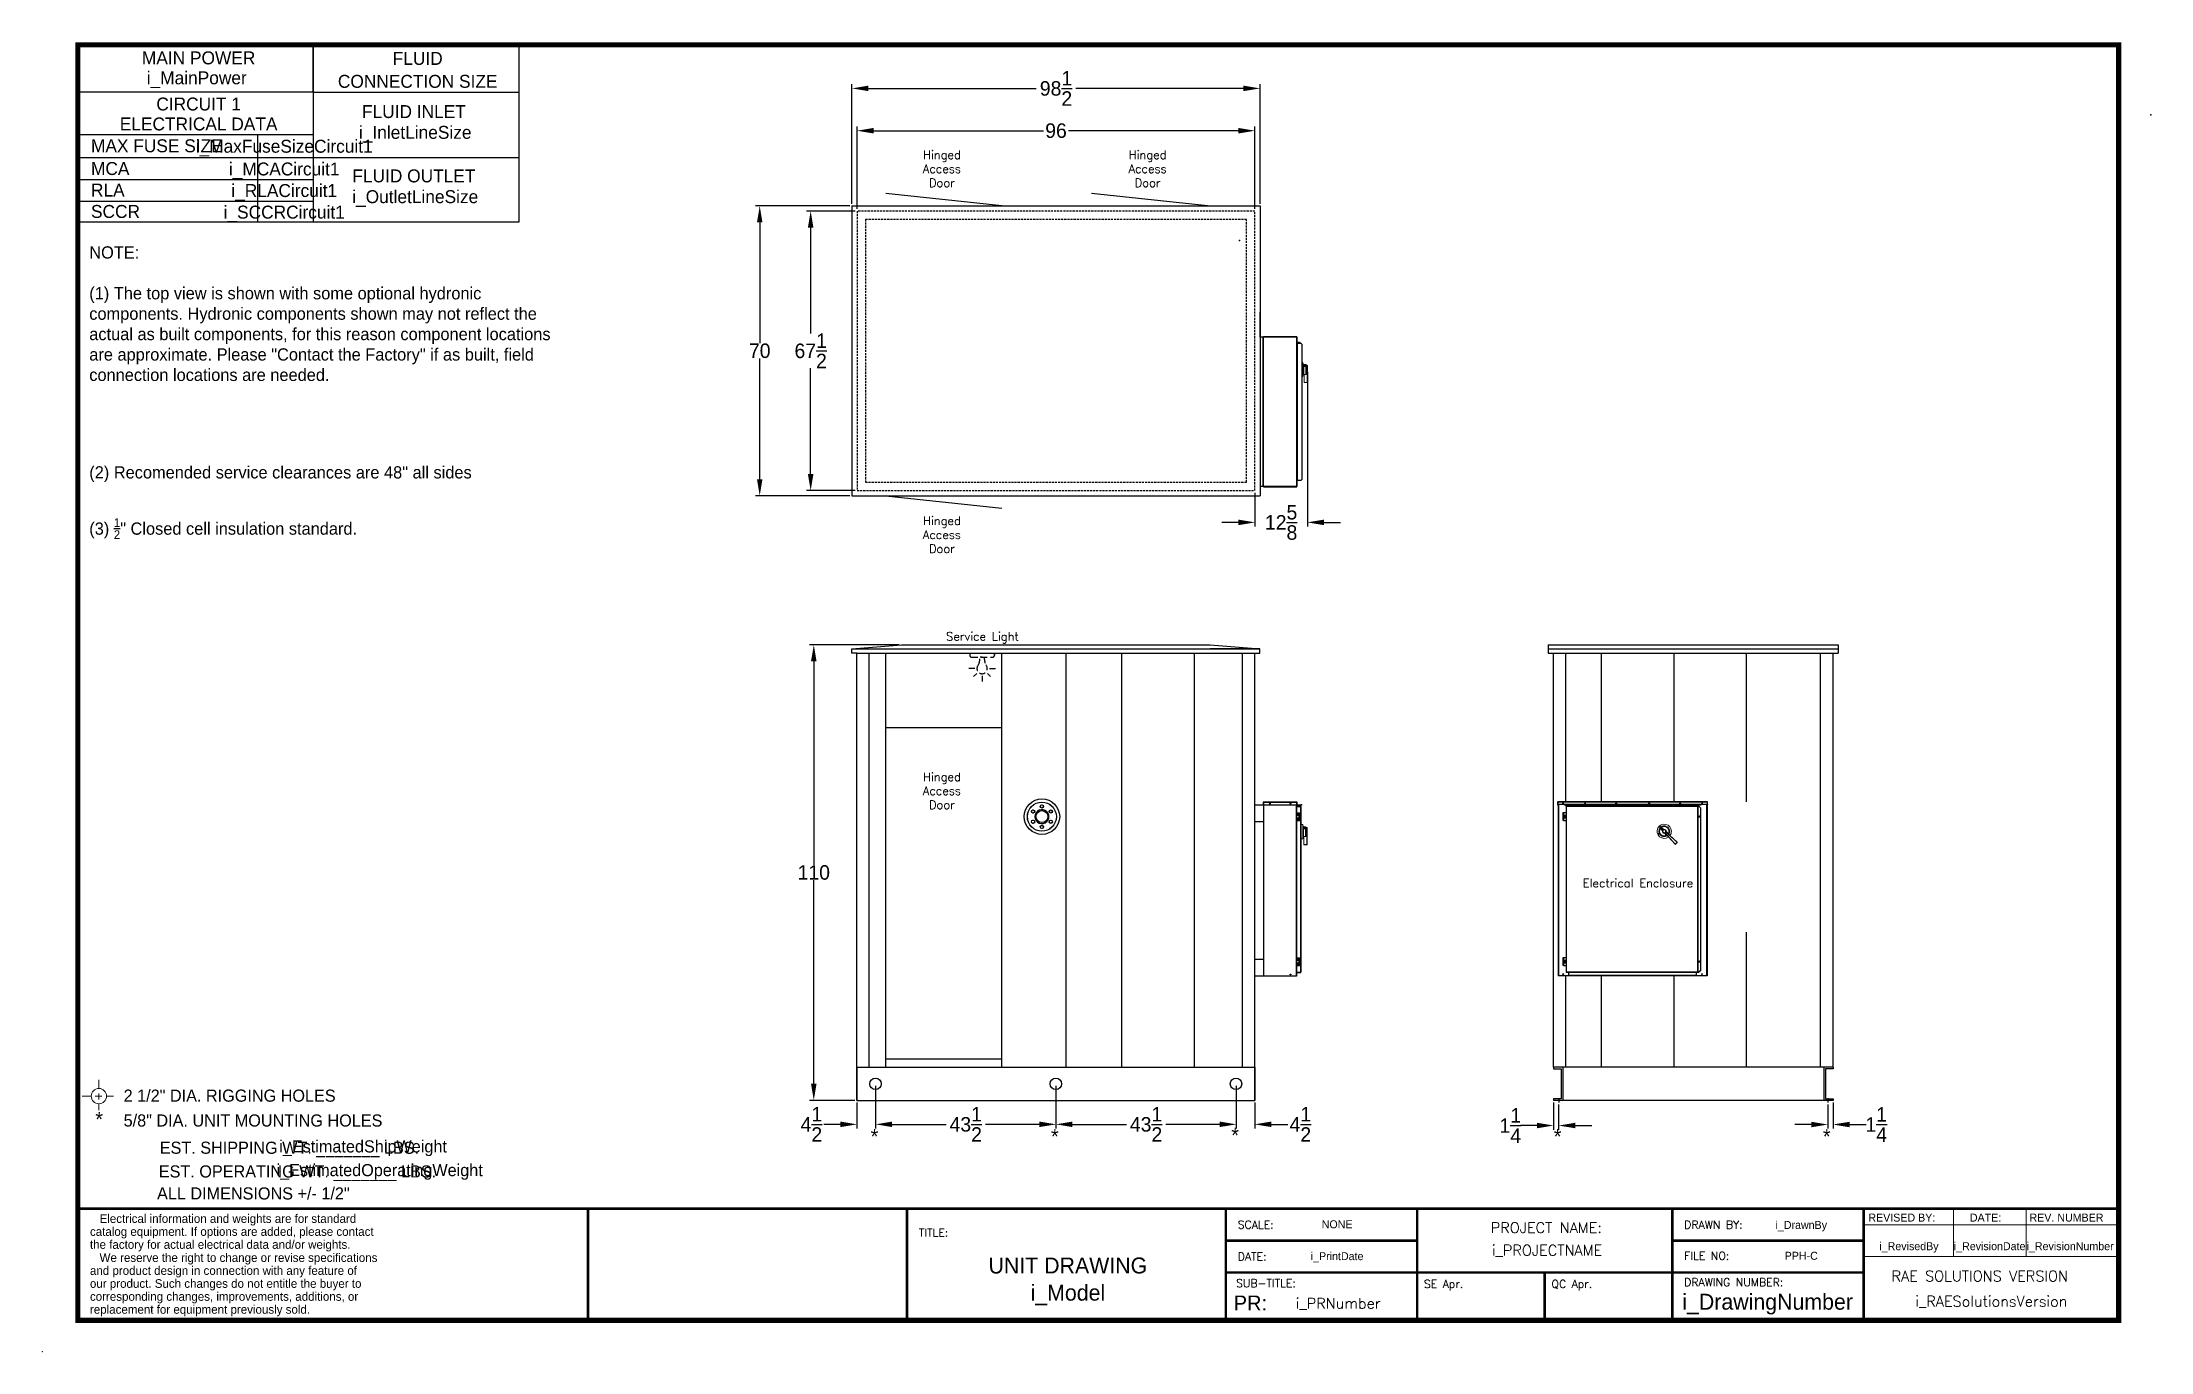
# Model space of a CAD drawing. Header units: inches. Extents: x 2587 to 3096, y 1218 to 1534.
import ezdxf
from ezdxf.enums import TextEntityAlignment as Align

# ---------------------------------------------------------------- set-up
doc = ezdxf.new("R2010")
doc.units = ezdxf.units.IN
doc.header["$MEASUREMENT"] = 0
doc.header["$PDSIZE"] = -1
doc.linetypes.add('HIDDENX2', pattern=[0.75, 0.5, -0.25])
doc.layers.add('Internal Disconnect 1 H1', color=7, linetype='Continuous')
doc.styles.add('SIMPLEX', font='SIMPLEX')
doc.styles.add('TCF_DIMENSION', font='simplex.shx')
doc.dimstyles.new('General Dimension', dxfattribs={"dimtxt": 3.5, "dimasz": 4, "dimexe": 1, "dimexo": 0.5, "dimgap": 0.09, "dimtad": 0, "dimtih": 1, "dimtoh": 1, "dimdec": 3, "dimzin": 0, "dimdsep": 46, "dimlunit": 5, "dimtxsty": 'Standard', "dimcen": 0.09, "dimadec": 0, "dimazin": 0, "dimtfac": 1, "dimtdec": 3, "dimtofl": 0, "dimtmove": 0, "dimatfit": 3, "dimfxl": 1, "dimtolj": 1, "dimtzin": 0, "dimarcsym": 0})

msp = doc.modelspace()

# ---------------------------------------------------------------- texts
at = {"color": 0, "lineweight": 25}
for s, height, p in [('MAIN POWER', 3.12492, (2625.1052, 1528.5153)), ('FLUID', 3.12492, (2677.9966, 1528.3861)), ('i_MainPower', 3.124918, (2624.6489, 1523.6985)), ('CONNECTION SIZE', 3.124918, (2677.9966, 1522.8505)), ('CIRCUIT 1', 3.12492, (2625.1052, 1517.376)), ('FLUID INLET', 3.124918, (2677.0883, 1515.5511)), ('ELECTRICAL DATA', 3.124918, (2625.1052, 1512.5593)), ('i_InletLineSize', 3.124918, (2677.4047, 1510.5349)), ('i_MaxFuseSizeCircuit1', 3.124918, (2645.766, 1507.1813)), ('i_MCACircuit1', 3.124918, (2645.766, 1501.6929)), ('FLUID OUTLET', 3.124918, (2677.0863, 1500.0237)), ('i_RLACircuit1', 3.124918, (2645.766, 1496.4847)), ('i_OutletLineSize', 3.124918, (2677.4027, 1495.0075)), ('i_SCCRCircuit1', 3.124918, (2645.766, 1491.2765))]:
    msp.add_text(s, height=height, dxfattribs=at).set_placement(p, align=Align.CENTER)
for s, height, p in [('MAX FUSE SIZE', 3.124918, (2599.1116, 1507.2867)), ('MCA', 3.12492, (2599.1116, 1501.7982)), ('RLA', 3.12492, (2599.1116, 1496.59)), ('SCCR', 3.12492, (2599.1116, 1491.4361))]:
    msp.add_text(s, height=height, dxfattribs=at).set_placement(p)
at = {"color": 0, "linetype": 'Continuous', "lineweight": 20}
for s, height, p in [('2 1/2" DIA. RIGGING HOLES', 2.925783, (2607.0004, 1278.0676)), ('5/8" DIA. UNIT MOUNTING HOLES', 2.925783, (2607.0004, 1272.0664)), ('catalog equipment. If options are added, please contact', 2.084621, (2598.8623, 1245.6753)), ('   Electrical information and weights are for standard', 2.084621, (2598.8623, 1248.8022)), ('REVISED BY:', 1.924857, (3028.2631, 1249.1197)), ('DATE:', 1.92486, (3052.7748, 1249.1197)), ('REV. NUMBER', 1.924857, (3067.1692, 1249.1197)), ('the factory for actual electrical data and/or weights.', 2.084621, (2598.8623, 1242.5483)), ('and product design in connection with any feature of', 2.084621, (2598.8623, 1236.2551)), ('   We reserve the right to change or revise specifications', 2.084621, (2598.8623, 1239.382)), ('our product. Such changes do not entitle the buyer to', 2.084621, (2598.8623, 1233.1281)), ('corresponding changes, improvements, additions, or ', 2.084621, (2598.8623, 1230.0012)), ('replacement for equipment previously sold.', 2.084621, (2598.8623, 1226.8743))]:
    msp.add_text(s, height=height, dxfattribs=at).set_placement(p)
for s, height, p in [('*', 3.6007, (2601.0964, 1272.0157)), ('EST. SHIPPING WT. _______ LBS.', 2.925783, (2647.0274, 1265.4916)), ('i_EstimatedShipWeight', 2.929141, (2664.8105, 1265.8112)), ('EST. OPERATING WT. _______ LBS.', 2.925783, (2648.9702, 1259.7686)), ('i_EstimatedOperatingWeight', 2.925783, (2668.8138, 1260.0882)), ('ALL DIMENSIONS +/- 1/2"', 2.925783, (2638.3167, 1254.4588)), ('NONE', 1.92486, (2899.9957, 1247.5123)), ('i_DrawnBy', 1.92486, (3012.0703, 1247.3472)), ('i_RevisedBy', 1.924857, (3038.0727, 1242.2177)), ('i_RevisionDate', 1.924857, (3057.5483, 1242.2177)), ('i_RevisionNumber', 1.924857, (3076.9865, 1242.2177)), ('UNIT DRAWING', 3.849715, (2834.9858, 1236.598)), ('i_PrintDate', 1.924857, (2899.9957, 1239.8129)), ('PPH-C', 1.92486, (3012.0703, 1239.8999)), ('i_Model', 3.84971, (2834.9858, 1230.0367)), ('i_DrawingNumber', 3.849715, (3003.9391, 1227.8506))]:
    msp.add_text(s, height=height, dxfattribs=at).set_placement(p, align=Align.CENTER)
at = {"color": 0, "linetype": 'Continuous'}
for p in [(2787.3655, 1267.885), (2830.9045, 1267.885), (2874.4435, 1268.1782), (2952.2971, 1267.885), (3017.2971, 1267.885)]:
    msp.add_text('*', height=3.5821, dxfattribs=at).set_placement(p)
at = {"color": 0, "linetype": 'Continuous', "lineweight": 20, "style": 'SIMPLEX'}
for s, height, p in [('TITLE:', 1.92486, (2799.0121, 1245.4858)), ('SCALE:', 1.92486, (2876.0064, 1247.4106)), ('DRAWN BY:', 1.92486, (2983.7984, 1247.4106)), ('DATE:', 1.92486, (2876.0064, 1239.7112)), ('FILE NO:', 1.92486, (2983.7984, 1239.8973)), ('RAE SOLUTIONS VERSION', 2.556211, (3033.8561, 1234.6796)), ('SUB-TITLE:', 1.92486, (2875.5893, 1233.2819)), ('SE Apr.', 1.92486, (2920.9524, 1233.1031)), ('QC Apr.', 1.92486, (2951.7501, 1233.1031)), ('DRAWING NUMBER:', 1.924857, (2983.7984, 1233.5157))]:
    msp.add_text(s, height=height, dxfattribs=at).set_placement(p)
for s, height, p in [('PROJECT NAME:', 2.556211, (2950.5001, 1246.3842)), ('i_PROJECTNAME', 2.556211, (2950.6944, 1240.9129)), ('i_PRNumber', 2.55621, (2900.2657, 1228.1107)), ('i_RAESolutionsVersion', 2.556211, (3057.969, 1228.6058))]:
    msp.add_text(s, height=height, dxfattribs=at).set_placement(p, align=Align.CENTER)
at = {"color": 0, "linetype": 'Continuous', "lineweight": 20}
msp.add_text('PR:', height=3.60911, dxfattribs=at).set_placement((2883.0726, 1227.666), align=Align.RIGHT)
at = {"color": 0, "linetype": 'Continuous', "char_height": 2.025, "style": 'TCF_DIMENSION'}
for s, insert, attachment_point in [('Hinged\\PAccess\\PDoor', (2804.5781, 1498.9014), 8), ('Hinged\\PAccess\\PDoor', (2854.2422, 1498.9014), 8), ('Hinged\\PAccess\\PDoor', (2804.5781, 1410.5606), 8), ('Service Light', (2814.3631, 1388.7152), 8), ('Hinged\\PAccess\\PDoor', (2804.5781, 1348.7265), 8), ('Electrical Enclosure', (2985.9642, 1329.8329), 9)]:
    msp.add_mtext(s, dxfattribs=dict(at, insert=insert, attachment_point=attachment_point))
at = {"color": 0, "linetype": 'Continuous', "width": 111.370572, "attachment_point": 1}
for s, insert, char_height in [('NOTE:\\P \\P(1) The top view is shown with some optional hydronic components. Hydronic components shown may not reflect the actual as built components, for this reason component locations are approximate. Please "Contact the Factory" if as built, field connection locations are needed.', (2598.6999, 1484.5846), 2.9552388), (' \\P(2) Recomended service clearances are 48" all sides', (2598.6999, 1436.4153), 2.955239), ('\\A1; \\P(3) {\\H0.7x;\\S1/2;}" Closed cell insulation standard.', (2598.6999, 1423.8419), 2.955239)]:
    msp.add_mtext(s, dxfattribs=dict(at, insert=insert, char_height=char_height))
at = {"color": 0, "insert": (2886.4775, 1417.9312), "char_height": 3.5, "attachment_point": 5}
msp.add_mtext('\\A1;12{\\H1.000000x;\\S5/8;}', dxfattribs=at)

# ---------------------------------------------------------------- blocks, each defined once
blk = doc.blocks.new('*D39')
at = {"color": 0, "linetype": 'Continuous', "lineweight": -2}
for p, q in [((3018.49, 1277.39), (3018.49, 1271.56)), ((3019.74, 1277.89), (3019.74, 1271.56)), ((3014.49, 1272.56), (3010.49, 1272.56)), ((3023.74, 1272.56), (3027.74, 1272.56))]:
    blk.add_line(p, q, dxfattribs=at)
at = {"color": 0, "linetype": 'Continuous'}
for points in [[(3014.49, 1273.22), (3014.49, 1271.89), (3018.49, 1272.56)], [(3023.74, 1273.22), (3023.74, 1271.89), (3019.74, 1272.56)]]:
    blk.add_solid(points, dxfattribs=at)
at = {"layer": 'Defpoints', "color": 0, "linetype": 'Continuous'}
for p in [(3019.74, 1278.39), (3018.49, 1277.89), (3019.74, 1272.56)]:
    blk.add_point(p, dxfattribs=at)
at = {"color": 0, "linetype": 'Continuous', "insert": (3030.17, 1272.56), "char_height": 3.5, "attachment_point": 5}
blk.add_mtext('\\A1;1{\\H1x;\\S1/4;}', dxfattribs=at)
blk = doc.blocks.new('*D40')
at = {"color": 0, "linetype": 'Continuous', "lineweight": -2}
for p, q in [((2952.24, 1277.89), (2952.24, 1271.31)), ((2953.49, 1277.39), (2953.49, 1271.31)), ((2948.24, 1272.31), (2944.24, 1272.31)), ((2957.49, 1272.31), (2961.49, 1272.31))]:
    blk.add_line(p, q, dxfattribs=at)
at = {"color": 0, "linetype": 'Continuous'}
for points in [[(2948.24, 1272.98), (2948.24, 1271.65), (2952.24, 1272.31)], [(2957.49, 1272.98), (2957.49, 1271.65), (2953.49, 1272.31)]]:
    blk.add_solid(points, dxfattribs=at)
at = {"layer": 'Defpoints', "color": 0, "linetype": 'Continuous'}
for p in [(2952.24, 1278.39), (2953.49, 1277.89), (2952.24, 1272.31)]:
    blk.add_point(p, dxfattribs=at)
at = {"color": 0, "linetype": 'Continuous', "insert": (2941.82, 1272.31), "char_height": 3.5, "attachment_point": 5}
blk.add_mtext('\\A1;1{\\H1x;\\S1/4;}', dxfattribs=at)
blk = doc.blocks.new('*D41')
at = {"color": 0, "linetype": 'Continuous', "lineweight": -2}
for p, q in [((2788.56, 1281.89), (2788.56, 1271.6)), ((2784.06, 1277.89), (2784.06, 1271.6)), ((2780.06, 1272.6), (2776.06, 1272.6)), ((2792.56, 1272.6), (2796.56, 1272.6))]:
    blk.add_line(p, q, dxfattribs=at)
at = {"color": 0, "linetype": 'Continuous'}
for points in [[(2780.06, 1273.27), (2780.06, 1271.94), (2784.06, 1272.6)], [(2792.56, 1273.27), (2792.56, 1271.94), (2788.56, 1272.6)]]:
    blk.add_solid(points, dxfattribs=at)
at = {"layer": 'Defpoints', "color": 0, "linetype": 'Continuous'}
for p in [(2784.06, 1278.39), (2788.56, 1282.39), (2784.06, 1272.6)]:
    blk.add_point(p, dxfattribs=at)
at = {"color": 0, "linetype": 'Continuous', "insert": (2773.06, 1272.6), "char_height": 3.5, "attachment_point": 5}
blk.add_mtext('\\A1;4{\\H1x;\\S1/2;}', dxfattribs=at)
blk = doc.blocks.new('*D42')
at = {"color": 0, "linetype": 'Continuous', "lineweight": -2}
for p, q in [((2788.56, 1281.89), (2788.56, 1271.6)), ((2832.1, 1281.89), (2832.1, 1271.6)), ((2792.56, 1272.6), (2805.58, 1272.6)), ((2828.1, 1272.6), (2815.09, 1272.6))]:
    blk.add_line(p, q, dxfattribs=at)
at = {"color": 0, "linetype": 'Continuous'}
for points in [[(2792.56, 1273.27), (2792.56, 1271.94), (2788.56, 1272.6)], [(2828.1, 1273.27), (2828.1, 1271.94), (2832.1, 1272.6)]]:
    blk.add_solid(points, dxfattribs=at)
at = {"layer": 'Defpoints', "color": 0, "linetype": 'Continuous'}
for p in [(2788.56, 1282.39), (2832.1, 1282.39), (2832.1, 1272.6)]:
    blk.add_point(p, dxfattribs=at)
at = {"color": 0, "linetype": 'Continuous', "insert": (2810.33, 1272.6), "char_height": 3.5, "attachment_point": 5}
blk.add_mtext('\\A1;43{\\H1x;\\S1/2;}', dxfattribs=at)
blk = doc.blocks.new('*D43')
at = {"color": 0, "linetype": 'Continuous', "lineweight": -2}
for p, q in [((2832.1, 1281.89), (2832.1, 1271.6)), ((2875.64, 1281.89), (2875.64, 1271.6)), ((2836.1, 1272.6), (2849.11, 1272.6)), ((2871.64, 1272.6), (2858.63, 1272.6))]:
    blk.add_line(p, q, dxfattribs=at)
at = {"color": 0, "linetype": 'Continuous'}
for points in [[(2836.1, 1273.27), (2836.1, 1271.94), (2832.1, 1272.6)], [(2871.64, 1273.27), (2871.64, 1271.94), (2875.64, 1272.6)]]:
    blk.add_solid(points, dxfattribs=at)
at = {"layer": 'Defpoints', "color": 0, "linetype": 'Continuous'}
for p in [(2832.1, 1282.39), (2875.64, 1282.39), (2875.64, 1272.6)]:
    blk.add_point(p, dxfattribs=at)
at = {"color": 0, "linetype": 'Continuous', "insert": (2853.87, 1272.6), "char_height": 3.5, "attachment_point": 5}
blk.add_mtext('\\A1;43{\\H1x;\\S1/2;}', dxfattribs=at)
blk = doc.blocks.new('*D44')
at = {"color": 0, "linetype": 'Continuous', "lineweight": -2}
for p, q in [((2875.64, 1281.89), (2875.64, 1271.6)), ((2880.11, 1277.89), (2880.11, 1271.6)), ((2871.64, 1272.6), (2867.64, 1272.6)), ((2884.11, 1272.6), (2888.11, 1272.6))]:
    blk.add_line(p, q, dxfattribs=at)
at = {"color": 0, "linetype": 'Continuous'}
for points in [[(2871.64, 1273.27), (2871.64, 1271.94), (2875.64, 1272.6)], [(2884.11, 1273.27), (2884.11, 1271.94), (2880.11, 1272.6)]]:
    blk.add_solid(points, dxfattribs=at)
at = {"layer": 'Defpoints', "color": 0, "linetype": 'Continuous'}
for p in [(2875.64, 1282.39), (2880.11, 1278.39), (2880.11, 1272.6)]:
    blk.add_point(p, dxfattribs=at)
at = {"color": 0, "linetype": 'Continuous', "insert": (2891.12, 1272.6), "char_height": 3.5, "attachment_point": 5}
blk.add_mtext('\\A1;4{\\H1x;\\S1/2;}', dxfattribs=at)
blk = doc.blocks.new('*D45')
at = {"color": 0, "lineweight": -2}
for p, q in [((2794.29, 1388.39), (2772.64, 1388.39)), ((2773.64, 1384.39), (2773.64, 1335.23)), ((2773.64, 1282.39), (2773.64, 1331.55)), ((2783.54, 1278.39), (2772.64, 1278.39))]:
    blk.add_line(p, q, dxfattribs=at)
at = {"color": 0}
for points in [[(2772.97, 1384.39), (2774.3, 1384.39), (2773.64, 1388.39)], [(2772.97, 1282.39), (2774.3, 1282.39), (2773.64, 1278.39)]]:
    blk.add_solid(points, dxfattribs=at)
at = {"layer": 'Defpoints', "color": 0}
for p in [(2794.79, 1388.39), (2773.64, 1278.39), (2784.04, 1278.39)]:
    blk.add_point(p, dxfattribs=at)
at = {"color": 0, "insert": (2773.64, 1333.39), "char_height": 3.5, "attachment_point": 5}
blk.add_mtext('\\A1;110', dxfattribs=at)
blk = doc.blocks.new('*D46')
at = {"color": 0, "lineweight": -2}
for p, q in [((2783.59, 1493.1), (2771.88, 1493.1)), ((2772.88, 1489.1), (2772.88, 1463.53)), ((2772.88, 1429.6), (2772.88, 1455.18)), ((2783.59, 1425.6), (2771.88, 1425.6))]:
    blk.add_line(p, q, dxfattribs=at)
at = {"color": 0}
for points in [[(2772.21, 1489.1), (2773.55, 1489.1), (2772.88, 1493.1)], [(2772.21, 1429.6), (2773.55, 1429.6), (2772.88, 1425.6)]]:
    blk.add_solid(points, dxfattribs=at)
at = {"layer": 'Defpoints', "color": 0}
for p in [(2784.09, 1493.1), (2772.88, 1425.6), (2784.09, 1425.6)]:
    blk.add_point(p, dxfattribs=at)
at = {"color": 0, "insert": (2772.88, 1459.35), "char_height": 3.5, "attachment_point": 5}
blk.add_mtext('\\A1;67{\\H1x;\\S1/2;}', dxfattribs=at)
blk = doc.blocks.new('*D47')
at = {"color": 0, "lineweight": -2}
for p, q in [((2782.34, 1494.35), (2759.58, 1494.35)), ((2760.58, 1490.35), (2760.58, 1461.19)), ((2760.58, 1428.35), (2760.58, 1457.51)), ((2782.34, 1424.35), (2759.58, 1424.35))]:
    blk.add_line(p, q, dxfattribs=at)
at = {"color": 0}
for points in [[(2759.92, 1490.35), (2761.25, 1490.35), (2760.58, 1494.35)], [(2759.92, 1428.35), (2761.25, 1428.35), (2760.58, 1424.35)]]:
    blk.add_solid(points, dxfattribs=at)
at = {"layer": 'Defpoints', "color": 0}
for p in [(2760.58, 1494.35), (2782.84, 1494.35), (2782.84, 1424.35)]:
    blk.add_point(p, dxfattribs=at)
at = {"color": 0, "insert": (2760.58, 1459.35), "char_height": 3.5, "attachment_point": 5}
blk.add_mtext('\\A1;70', dxfattribs=at)
blk = doc.blocks.new('*D48')
at = {"color": 0, "lineweight": -2}
for p, q in [((2784.09, 1493.6), (2784.09, 1513.49)), ((2788.09, 1512.49), (2829.11, 1512.49)), ((2876.14, 1512.49), (2835.12, 1512.49)), ((2880.14, 1493.6), (2880.14, 1513.49))]:
    blk.add_line(p, q, dxfattribs=at)
at = {"color": 0}
for points in [[(2788.09, 1513.16), (2788.09, 1511.82), (2784.09, 1512.49)], [(2876.14, 1513.16), (2876.14, 1511.82), (2880.14, 1512.49)]]:
    blk.add_solid(points, dxfattribs=at)
at = {"layer": 'Defpoints', "color": 0}
for p in [(2880.14, 1512.49), (2784.09, 1493.1), (2880.14, 1493.1)]:
    blk.add_point(p, dxfattribs=at)
at = {"color": 0, "insert": (2832.12, 1512.49), "char_height": 3.5, "attachment_point": 5}
blk.add_mtext('\\A1;96', dxfattribs=at)
blk = doc.blocks.new('*D49')
at = {"color": 0, "lineweight": -2}
for p, q in [((2782.84, 1494.85), (2782.84, 1523.71)), ((2786.84, 1522.71), (2827.36, 1522.71)), ((2877.39, 1522.71), (2836.87, 1522.71)), ((2881.39, 1494.85), (2881.39, 1523.71))]:
    blk.add_line(p, q, dxfattribs=at)
at = {"color": 0}
for points in [[(2786.84, 1523.38), (2786.84, 1522.05), (2782.84, 1522.71)], [(2877.39, 1523.38), (2877.39, 1522.05), (2881.39, 1522.71)]]:
    blk.add_solid(points, dxfattribs=at)
at = {"layer": 'Defpoints', "color": 0}
for p in [(2881.39, 1522.71), (2782.84, 1494.35), (2881.39, 1494.35)]:
    blk.add_point(p, dxfattribs=at)
at = {"color": 0, "insert": (2832.12, 1522.71), "char_height": 3.5, "attachment_point": 5}
blk.add_mtext('\\A1;98{\\H1x;\\S1/2;}', dxfattribs=at)

# ---------------------------------------------------------------- dimensions: what is measured, and where the dimension line sits
at = {"color": 0}
for base, p1, p2, picture, middle in [((2881.391, 1522.7124), (2782.8398, 1494.3541), (2881.391, 1494.3541), '*D49', (2832.1154, 1522.7124)), ((2880.141, 1512.4905), (2784.0898, 1493.1041), (2880.141, 1493.1041), '*D48', (2832.1154, 1512.4905))]:
    dim = msp.add_linear_dim(base=base, p1=p1, p2=p2, dimstyle='General Dimension', dxfattribs=at)
    dim.commit()
    dim.dimension.update_dxf_attribs({"geometry": picture, "text_midpoint": middle})
for base, p1, p2, picture, middle in [((2760.5836, 1494.3541), (2782.8398, 1424.3541), (2782.8398, 1494.3541), '*D47', (2760.5836, 1459.3541)), ((2772.8789, 1425.6041), (2784.0898, 1493.1041), (2784.0898, 1425.6041), '*D46', (2772.8789, 1459.3541)), ((2773.6355, 1278.3906), (2794.786, 1388.3906), (2784.036, 1278.3906), '*D45', (2773.6355, 1333.3906))]:
    dim = msp.add_linear_dim(base=base, p1=p1, p2=p2, angle=90, dimstyle='General Dimension', dxfattribs=at)
    dim.commit()
    dim.dimension.update_dxf_attribs({"geometry": picture, "text_midpoint": middle})
at = {"color": 0, "linetype": 'Continuous'}
for base, p1, p2, picture, middle in [((2784.0629, 1272.605), (2788.5629, 1282.3906), (2784.0629, 1278.3906), '*D41', (2773.0563, 1272.605)), ((2832.1019, 1272.605), (2788.5629, 1282.3906), (2832.1019, 1282.3906), '*D42', (2810.3324, 1272.605)), ((2875.641, 1272.605), (2832.1019, 1282.3906), (2875.641, 1282.3906), '*D43', (2853.8715, 1272.605)), ((2880.1141, 1272.605), (2875.641, 1282.3906), (2880.1141, 1278.3906), '*D44', (2891.1207, 1272.605)), ((2952.2445, 1272.3118), (2953.4945, 1277.8906), (2952.2445, 1278.3906), '*D40', (2941.8212, 1272.3118)), ((3019.7445, 1272.5557), (3018.4945, 1277.8906), (3019.7445, 1278.3906), '*D39', (3030.1679, 1272.5557))]:
    dim = msp.add_linear_dim(base=base, p1=p1, p2=p2, dimstyle='General Dimension', dxfattribs=at)
    dim.commit()
    dim.dimension.update_dxf_attribs({"geometry": picture, "text_midpoint": middle})

# ---------------------------------------------------------------- linework, layer by layer
at = {"color": 0, "lineweight": 25}
for p, q in [((2652.7809, 1533.252), (2652.7809, 1490.4972)), ((2652.7809, 1521.8054), (2652.7809, 1533.252)), ((2702.518, 1490.4972), (2702.518, 1533.2719)), ((2652.7809, 1521.8054), (2595.9397, 1521.8054)), ((2652.7809, 1521.8054), (2702.518, 1521.8054)), ((2652.7809, 1511.4979), (2596.2516, 1511.4979)), ((2639.3207, 1511.4979), (2639.3207, 1490.4972)), ((2596.2356, 1506.0402), (2652.7809, 1506.0402)), ((2652.7809, 1506.0402), (2702.518, 1506.0402)), ((2596.1087, 1500.6994), (2652.7809, 1500.6994)), ((2595.8462, 1495.5029), (2652.7809, 1495.5029)), ((2595.855, 1490.4972), (2652.7809, 1490.4972)), ((2652.7809, 1490.4972), (2702.518, 1490.4972))]:
    msp.add_line(p, q, dxfattribs=at)
at = {"color": 0}
for p, q in [((2819.036, 1494.3541), (2791.036, 1497.3541)), ((2868.7002, 1494.3541), (2840.7002, 1497.3541)), ((2782.8398, 1494.3541), (2782.8398, 1424.3541)), ((2782.8398, 1494.3541), (2881.391, 1494.3541)), ((2881.391, 1494.3541), (2881.391, 1424.3541)), ((2881.391, 1462.6714), (2881.391, 1468.6714)), ((2882.141, 1462.6714), (2881.391, 1462.6714)), ((2892.814, 1454.2548), (2892.814, 1416.9312)), ((2882.141, 1426.6041), (2881.391, 1426.6041)), ((2782.8398, 1424.3541), (2881.391, 1424.3541)), ((2791.036, 1424.3541), (2819.036, 1421.3541)), ((2880.141, 1425.1041), (2880.141, 1416.9312)), ((2876.141, 1417.9312), (2872.141, 1417.9312)), ((2896.814, 1417.9312), (2900.814, 1417.9312)), ((2782.786, 1387.3906), (2794.786, 1388.3906)), ((2782.786, 1387.3906), (2794.786, 1388.3906)), ((2782.786, 1386.3906), (2782.786, 1387.3906)), ((2782.786, 1387.3906), (2794.786, 1387.3906)), ((2782.786, 1386.3906), (2782.786, 1387.3906)), ((2782.786, 1387.3906), (2881.3641, 1387.3906)), ((2782.786, 1387.3906), (2794.786, 1387.3906)), ((2784.036, 1386.3906), (2782.786, 1386.3906)), ((2784.036, 1386.3906), (2782.786, 1386.3906)), ((2784.036, 1278.3906), (2784.036, 1386.3906)), ((2784.036, 1280.3906), (2784.036, 1386.3906)), ((2784.036, 1386.3906), (2881.3641, 1386.3906)), ((2787.036, 1286.3906), (2787.036, 1386.3906)), ((2787.036, 1286.3906), (2787.036, 1386.3906)), ((2791.036, 1286.3906), (2791.036, 1386.3906)), ((2791.036, 1286.3906), (2791.036, 1386.3906)), ((2794.786, 1388.3906), (2869.3641, 1388.3906)), ((2819.036, 1286.3906), (2819.036, 1386.3906)), ((2819.036, 1286.3906), (2819.036, 1386.3906)), ((2834.536, 1286.3906), (2834.536, 1386.3906)), ((2834.536, 1286.3906), (2834.536, 1386.3906)), ((2848.036, 1286.3906), (2848.036, 1386.3906)), ((2848.036, 1286.3906), (2848.036, 1386.3906)), ((2865.536, 1286.3906), (2865.536, 1386.3906)), ((2865.536, 1286.3906), (2865.536, 1386.3906)), ((2869.3641, 1388.3906), (2881.3641, 1387.3906)), ((2881.3641, 1387.3906), (2869.3641, 1387.3906)), ((2877.1141, 1286.3906), (2877.1141, 1386.3906)), ((2880.1141, 1278.3906), (2880.1141, 1386.3906)), ((2880.1141, 1386.3906), (2881.3641, 1386.3906)), ((2881.3641, 1386.3906), (2881.3641, 1387.3906)), ((2950.9945, 1388.3906), (3020.9945, 1388.3906)), ((2950.9945, 1388.3906), (2950.9945, 1386.3906)), ((2950.9945, 1387.3906), (3020.9945, 1387.3906)), ((2950.9945, 1386.3906), (3020.9945, 1386.3906)), ((2952.2445, 1286.3906), (2952.2445, 1386.3906)), ((2955.2445, 1350.4663), (2955.2445, 1386.3906)), ((2963.8591, 1350.4663), (2963.8591, 1386.3906)), ((2981.3591, 1350.4663), (2981.3591, 1386.3906)), ((2998.8591, 1350.4663), (2998.8591, 1386.3906)), ((3016.7445, 1286.3906), (3016.7445, 1386.3906)), ((3019.7445, 1286.3906), (3019.7445, 1386.3906)), ((3020.9945, 1388.3906), (3020.9945, 1386.3906)), ((2791.036, 1368.3906), (2819.036, 1368.3906)), ((2791.036, 1368.3906), (2819.036, 1368.3906)), ((2882.2235, 1349.6406), (2880.1141, 1349.6406)), ((2882.2235, 1345.6406), (2880.1141, 1345.6406)), ((2998.8591, 1286.3906), (2998.8591, 1318.9663)), ((2882.2235, 1312.3906), (2880.1141, 1312.3906)), ((2882.2235, 1308.3906), (2880.1141, 1308.3906)), ((2955.2445, 1286.3906), (2955.2445, 1308.4663)), ((2963.8591, 1286.3906), (2963.8591, 1308.4663)), ((2981.3591, 1286.3906), (2981.3591, 1308.4663)), ((2791.036, 1288.3906), (2819.036, 1288.3906))]:
    msp.add_line(p, q, dxfattribs=at)
at = {"color": 0, "linetype": 'HIDDENX2'}
for p, q in [((2784.0898, 1493.1041), (2784.0898, 1425.6041)), ((2880.141, 1493.1041), (2784.0898, 1493.1041)), ((2784.0898, 1493.1041), (2784.0898, 1425.6041)), ((2880.141, 1493.1041), (2784.0898, 1493.1041)), ((2880.141, 1425.6041), (2880.141, 1493.1041)), ((2880.141, 1425.6041), (2880.141, 1493.1041)), ((2786.1106, 1491.0691), (2786.1106, 1427.639)), ((2878.1301, 1491.0691), (2786.1106, 1491.0691)), ((2786.1106, 1491.0691), (2786.1106, 1427.639)), ((2878.1301, 1491.0691), (2786.1106, 1491.0691)), ((2878.1301, 1427.639), (2878.1301, 1491.0691)), ((2878.1301, 1427.639), (2878.1301, 1491.0691)), ((2784.0898, 1425.6041), (2880.141, 1425.6041)), ((2784.0898, 1425.6041), (2880.141, 1425.6041)), ((2786.1106, 1427.639), (2878.1301, 1427.639)), ((2786.1106, 1427.639), (2878.1301, 1427.639))]:
    msp.add_line(p, q, dxfattribs=at)
at = {"color": 0, "linetype": 'Continuous'}
for p, q in [((2882.141, 1426.6041), (2882.141, 1462.6714)), ((2890.284, 1462.7471), (2882.2167, 1462.7471)), ((2882.2167, 1426.6041), (2882.2167, 1462.6714)), ((2890.284, 1462.6714), (2882.2167, 1462.6714)), ((2890.284, 1462.6714), (2890.284, 1462.7471)), ((2890.284, 1426.6041), (2890.284, 1462.6714)), ((2890.3597, 1462.6714), (2890.284, 1462.6714)), ((2890.3597, 1426.6041), (2890.3597, 1462.6714)), ((2890.4703, 1461.4531), (2890.3597, 1461.4531)), ((2890.3597, 1461.3424), (2890.4703, 1461.4531)), ((2890.4703, 1461.4531), (2890.8503, 1461.4531)), ((2890.8503, 1461.4531), (2890.9753, 1461.3281)), ((2890.9753, 1461.3281), (2890.9753, 1461.2339)), ((2890.3597, 1461.2339), (2890.3607, 1461.2339)), ((2890.3607, 1461.2339), (2890.3607, 1428.0416)), ((2890.3607, 1461.2339), (2891.2561, 1461.2339)), ((2891.5059, 1460.9809), (2891.2561, 1461.2339)), ((2891.5059, 1460.9809), (2891.5059, 1428.2946)), ((2882.2167, 1426.6041), (2882.141, 1426.6041)), ((2890.284, 1426.6041), (2882.2167, 1426.6041)), ((2882.2167, 1426.6041), (2882.2167, 1426.5284)), ((2882.2167, 1426.5284), (2890.284, 1426.5284)), ((2890.284, 1426.5284), (2890.284, 1426.6041)), ((2890.3597, 1426.6041), (2890.284, 1426.6041)), ((2890.3607, 1428.0416), (2890.3597, 1428.0416)), ((2891.2561, 1428.0416), (2890.3607, 1428.0416)), ((2891.2561, 1428.0416), (2891.5059, 1428.2946)), ((2882.1888, 1350.3149), (2882.1141, 1350.3149)), ((2882.1141, 1350.3149), (2882.1141, 1349.6406)), ((2882.1141, 1349.6406), (2882.1888, 1349.6406)), ((2882.1888, 1350.3149), (2882.1888, 1349.6406)), ((2882.1898, 1350.3149), (2882.1898, 1350.3906)), ((2890.2571, 1350.3906), (2882.1898, 1350.3906)), ((2882.1898, 1349.6406), (2882.1898, 1350.3149)), ((2890.2571, 1350.3149), (2882.1898, 1350.3149)), ((2890.2571, 1349.6406), (2882.1898, 1349.6406)), ((2882.2235, 1349.6406), (2882.2235, 1308.3906)), ((2890.1478, 1349.6406), (2890.1478, 1333.6372)), ((2890.2235, 1349.6406), (2890.2235, 1333.6739)), ((2891.1478, 1349.4157), (2890.2235, 1349.4157)), ((2891.1478, 1349.341), (2890.2235, 1349.341)), ((2890.2235, 1349.34), (2891.1478, 1349.34)), ((2890.2571, 1350.3906), (2890.2571, 1350.3149)), ((2890.2571, 1350.3149), (2890.2571, 1349.6406)), ((2890.3328, 1350.3149), (2890.2581, 1350.3149)), ((2890.2581, 1349.7778), (2890.2581, 1350.3149)), ((2890.2581, 1349.7778), (2890.3328, 1349.7778)), ((2890.3338, 1349.7768), (2890.3305, 1349.7022)), ((2890.3305, 1349.7022), (2891.226, 1349.6631)), ((2890.3328, 1349.7778), (2890.3328, 1350.3149)), ((2890.3338, 1349.7768), (2891.2292, 1349.7377)), ((2891.1478, 1349.341), (2891.1478, 1349.4157)), ((2891.1478, 1349.34), (2891.1478, 1309.3039)), ((2891.1478, 1349.34), (2891.2235, 1349.34)), ((2891.2235, 1349.34), (2891.2235, 1309.3039)), ((2891.2292, 1349.7377), (2891.226, 1349.6631)), ((2891.4757, 1349.6522), (2891.226, 1349.6631)), ((2891.479, 1349.7268), (2891.2292, 1349.7377)), ((2891.479, 1349.7268), (2891.4757, 1349.6522)), ((2953.3192, 1350.3906), (2953.2445, 1350.3906)), ((2953.2445, 1350.3906), (2953.2445, 1349.7163)), ((2953.2445, 1349.7163), (2953.3192, 1349.7163)), ((2953.3192, 1350.3906), (2953.3192, 1349.7163)), ((2989.3876, 1350.4663), (2953.3202, 1350.4663)), ((2953.3202, 1350.3906), (2953.3202, 1350.4663)), ((2989.3876, 1350.3906), (2953.3202, 1350.3906)), ((2953.3202, 1349.8535), (2953.3202, 1350.3906)), ((2954.7577, 1349.8535), (2953.3202, 1349.8535)), ((2953.3202, 1349.8535), (2953.3202, 1349.7163)), ((2953.3539, 1349.7163), (2953.3202, 1349.7163)), ((2953.3539, 1349.8535), (2953.3539, 1308.4663)), ((2953.4296, 1349.8535), (2953.4296, 1308.4663)), ((2987.9501, 1349.8535), (2954.7577, 1349.8535)), ((2954.7577, 1349.8535), (2954.7577, 1349.8525)), ((2954.7577, 1349.8525), (2954.7577, 1349.8134)), ((2954.7577, 1349.8525), (2987.9501, 1349.8525)), ((2955.0107, 1349.8025), (2954.7577, 1349.8134)), ((2954.7577, 1349.8134), (2954.7577, 1349.7388)), ((2955.0107, 1349.7279), (2954.7577, 1349.7388)), ((2955.0107, 1349.8025), (2987.6971, 1349.8025)), ((2955.0107, 1349.8025), (2955.0107, 1349.7279)), ((2955.0107, 1349.7279), (2987.6971, 1349.7279)), ((2955.2636, 1349.4157), (2955.2636, 1309.3796)), ((2955.2636, 1349.4157), (2955.3393, 1349.4157)), ((2955.3393, 1349.4914), (2987.0248, 1349.4914)), ((2955.3393, 1349.4157), (2955.3393, 1349.4914)), ((2955.3393, 1349.4157), (2955.3393, 1309.3796)), ((2955.3393, 1349.4157), (2987.0248, 1349.4157)), ((2955.9032, 1349.7279), (2955.9032, 1349.4914)), ((2986.8046, 1349.4914), (2986.8046, 1349.7279)), ((2987.0248, 1349.4914), (2987.0248, 1349.4157)), ((2987.0248, 1349.4157), (2987.0248, 1309.3796)), ((2987.0248, 1349.4157), (2987.1005, 1349.4157)), ((2987.1005, 1349.4157), (2987.1005, 1309.3796)), ((2987.1015, 1349.4157), (2987.1005, 1349.4157)), ((2987.1015, 1309.3796), (2987.1015, 1349.4157)), ((2987.3383, 1349.4157), (2987.1015, 1349.4157)), ((2987.3383, 1349.4157), (2987.8383, 1348.9157)), ((2987.9501, 1349.8134), (2987.6971, 1349.8025)), ((2987.6971, 1349.8025), (2987.6971, 1349.7279)), ((2987.9501, 1349.7388), (2987.6971, 1349.7279)), ((2987.9501, 1349.8525), (2987.9501, 1349.8535)), ((2989.3876, 1349.8535), (2987.9501, 1349.8535)), ((2987.9501, 1349.8134), (2987.9501, 1349.8525)), ((2987.9501, 1349.8134), (2987.9501, 1349.7388)), ((2989.2782, 1308.4663), (2989.2782, 1349.8535)), ((2989.3539, 1349.8535), (2989.3539, 1308.4663)), ((2989.3876, 1349.7163), (2989.3539, 1349.7163)), ((2989.3876, 1350.3906), (2989.3876, 1350.4663)), ((2989.3876, 1349.8535), (2989.3876, 1350.3906)), ((2989.3876, 1349.8535), (2989.3876, 1349.7163)), ((2989.3886, 1350.3906), (2989.4633, 1350.3906)), ((2989.3886, 1349.7163), (2989.3886, 1350.3906)), ((2989.4633, 1349.7163), (2989.3886, 1349.7163)), ((2989.4633, 1349.7163), (2989.4633, 1350.3906)), ((2890.8235, 1347.137), (2890.2235, 1347.137)), ((2890.8235, 1346.507), (2890.2235, 1346.507)), ((2890.3185, 1347.1582), (2890.3185, 1347.7882)), ((2890.3185, 1347.7882), (2890.4435, 1347.7882)), ((2890.4435, 1347.1582), (2890.3185, 1347.1582)), ((2890.3185, 1345.8557), (2890.3185, 1346.4857)), ((2890.3185, 1346.4857), (2890.4435, 1346.4857)), ((2890.4435, 1345.8557), (2890.3185, 1345.8557)), ((2890.4435, 1347.7882), (2890.4435, 1347.1582)), ((2890.4435, 1347.7882), (2890.8235, 1347.7882)), ((2890.8235, 1347.1582), (2890.4435, 1347.1582)), ((2890.4435, 1346.4857), (2890.4435, 1345.8557)), ((2890.4435, 1346.4857), (2890.8235, 1346.4857)), ((2890.8235, 1345.8557), (2890.4435, 1345.8557)), ((2890.476, 1347.1582), (2890.476, 1347.137)), ((2890.476, 1346.507), (2890.476, 1346.4857)), ((2890.791, 1347.137), (2890.791, 1347.1582)), ((2890.791, 1346.4857), (2890.791, 1346.507)), ((2890.8235, 1347.1582), (2890.8235, 1347.7882)), ((2890.8235, 1347.7882), (2890.9485, 1347.7882)), ((2890.9485, 1347.1582), (2890.8235, 1347.1582)), ((2890.8235, 1346.507), (2890.8235, 1347.137)), ((2890.8235, 1347.137), (2890.9485, 1347.137)), ((2890.9485, 1346.507), (2890.8235, 1346.507)), ((2890.8235, 1345.8557), (2890.8235, 1346.4857)), ((2890.8235, 1346.4857), (2890.9485, 1346.4857)), ((2890.9485, 1345.8557), (2890.8235, 1345.8557)), ((2890.9485, 1347.7882), (2890.9485, 1347.1582)), ((2890.9485, 1347.137), (2890.9485, 1346.507)), ((2890.9485, 1346.4857), (2890.9485, 1345.8557)), ((2954.5386, 1347.2339), (2954.5386, 1347.8639)), ((2954.5386, 1347.8639), (2954.6636, 1347.8639)), ((2954.6636, 1347.2339), (2954.5386, 1347.2339)), ((2954.5386, 1346.5827), (2954.5386, 1347.2127)), ((2954.5386, 1347.2127), (2954.6636, 1347.2127)), ((2954.6636, 1346.5827), (2954.5386, 1346.5827)), ((2954.5386, 1345.9314), (2954.5386, 1346.5614)), ((2954.5386, 1346.5614), (2954.6636, 1346.5614)), ((2954.6636, 1345.9314), (2954.5386, 1345.9314)), ((2954.6636, 1347.8639), (2954.6636, 1347.2339)), ((2954.6636, 1347.8639), (2955.2636, 1347.8639)), ((2954.6636, 1347.2339), (2955.2636, 1347.2339)), ((2954.6636, 1347.2127), (2954.6636, 1346.5827)), ((2954.6636, 1347.2127), (2955.0436, 1347.2127)), ((2955.0436, 1346.5827), (2954.6636, 1346.5827)), ((2954.6636, 1346.5614), (2954.6636, 1345.9314)), ((2954.6636, 1346.5614), (2955.2636, 1346.5614)), ((2954.6636, 1345.9314), (2955.2636, 1345.9314)), ((2954.6961, 1347.2339), (2954.6961, 1347.2127)), ((2954.6961, 1346.5827), (2954.6961, 1346.5614)), ((2955.0111, 1347.2127), (2955.0111, 1347.2339)), ((2955.0111, 1346.5614), (2955.0111, 1346.5827)), ((2955.0436, 1346.5827), (2955.0436, 1347.2127)), ((2955.0436, 1347.2127), (2955.1686, 1347.2127)), ((2955.1686, 1346.5827), (2955.0436, 1346.5827)), ((2955.1686, 1347.2127), (2955.1686, 1346.5827)), ((2987.8383, 1309.8796), (2987.8383, 1348.9157)), ((2890.1478, 1333.6372), (2890.1478, 1331.721)), ((2890.1478, 1331.721), (2890.1478, 1308.3906)), ((2890.2235, 1333.6739), (2890.2235, 1331.7577)), ((2890.2235, 1331.7577), (2890.2235, 1308.3906)), ((2890.8235, 1312.137), (2890.2235, 1312.137)), ((2890.8235, 1311.507), (2890.2235, 1311.507)), ((2890.2235, 1309.3039), (2891.1478, 1309.3039)), ((2890.2235, 1309.3029), (2891.1478, 1309.3029)), ((2890.2235, 1309.2282), (2891.1478, 1309.2282)), ((2890.3185, 1312.1582), (2890.3185, 1312.7882)), ((2890.3185, 1312.7882), (2890.4435, 1312.7882)), ((2890.4435, 1312.1582), (2890.3185, 1312.1582)), ((2890.3185, 1310.8557), (2890.3185, 1311.4857)), ((2890.3185, 1311.4857), (2890.4435, 1311.4857)), ((2890.4435, 1310.8557), (2890.3185, 1310.8557)), ((2890.4435, 1312.7882), (2890.4435, 1312.1582)), ((2890.4435, 1312.7882), (2890.8235, 1312.7882)), ((2890.8235, 1312.1582), (2890.4435, 1312.1582)), ((2890.4435, 1311.4857), (2890.4435, 1310.8557)), ((2890.4435, 1311.4857), (2890.8235, 1311.4857)), ((2890.8235, 1310.8557), (2890.4435, 1310.8557)), ((2890.476, 1312.1582), (2890.476, 1312.137)), ((2890.476, 1311.507), (2890.476, 1311.4857)), ((2890.791, 1312.137), (2890.791, 1312.1582)), ((2890.791, 1311.4857), (2890.791, 1311.507)), ((2890.8235, 1312.1582), (2890.8235, 1312.7882)), ((2890.8235, 1312.7882), (2890.9485, 1312.7882)), ((2890.9485, 1312.1582), (2890.8235, 1312.1582)), ((2890.8235, 1311.507), (2890.8235, 1312.137)), ((2890.8235, 1312.137), (2890.9485, 1312.137)), ((2890.9485, 1311.507), (2890.8235, 1311.507)), ((2890.8235, 1310.8557), (2890.8235, 1311.4857)), ((2890.8235, 1311.4857), (2890.9485, 1311.4857)), ((2890.9485, 1310.8557), (2890.8235, 1310.8557)), ((2890.9485, 1312.7882), (2890.9485, 1312.1582)), ((2890.9485, 1312.137), (2890.9485, 1311.507)), ((2890.9485, 1311.4857), (2890.9485, 1310.8557)), ((2891.1478, 1309.3039), (2891.2235, 1309.3039)), ((2891.1478, 1309.3029), (2891.1478, 1309.2282)), ((2954.5386, 1312.2339), (2954.5386, 1312.8639)), ((2954.5386, 1312.8639), (2954.6636, 1312.8639)), ((2954.6636, 1312.2339), (2954.5386, 1312.2339)), ((2954.5386, 1311.5827), (2954.5386, 1312.2127)), ((2954.5386, 1312.2127), (2954.6636, 1312.2127)), ((2954.6636, 1311.5827), (2954.5386, 1311.5827)), ((2954.5386, 1310.9314), (2954.5386, 1311.5614)), ((2954.5386, 1311.5614), (2954.6636, 1311.5614)), ((2954.6636, 1310.9314), (2954.5386, 1310.9314)), ((2954.6636, 1312.8639), (2954.6636, 1312.2339)), ((2954.6636, 1312.8639), (2955.2636, 1312.8639)), ((2954.6636, 1312.2339), (2955.2636, 1312.2339)), ((2954.6636, 1312.2127), (2954.6636, 1311.5827)), ((2954.6636, 1312.2127), (2955.0436, 1312.2127)), ((2955.0436, 1311.5827), (2954.6636, 1311.5827)), ((2954.6636, 1311.5614), (2954.6636, 1310.9314)), ((2954.6636, 1311.5614), (2955.2636, 1311.5614)), ((2954.6636, 1310.9314), (2955.2636, 1310.9314)), ((2954.6961, 1312.2339), (2954.6961, 1312.2127)), ((2954.6961, 1311.5827), (2954.6961, 1311.5614)), ((2955.0111, 1312.2127), (2955.0111, 1312.2339)), ((2955.0111, 1311.5614), (2955.0111, 1311.5827)), ((2955.0436, 1311.5827), (2955.0436, 1312.2127)), ((2955.0436, 1312.2127), (2955.1686, 1312.2127)), ((2955.1686, 1311.5827), (2955.0436, 1311.5827)), ((2955.1686, 1312.2127), (2955.1686, 1311.5827)), ((2955.2636, 1309.3796), (2955.3393, 1309.3796)), ((2955.3393, 1309.3796), (2987.0248, 1309.3796)), ((2955.3393, 1309.3039), (2955.3393, 1309.3796)), ((2987.0248, 1309.3039), (2955.3393, 1309.3039)), ((2955.9032, 1309.3039), (2955.9032, 1308.4663)), ((2986.8046, 1308.542), (2955.9032, 1308.542)), ((2986.8046, 1308.4663), (2986.8046, 1309.3039)), ((2987.0248, 1309.3796), (2987.1005, 1309.3796)), ((2987.0248, 1309.3796), (2987.0248, 1309.3039)), ((2987.1005, 1309.3796), (2987.1015, 1309.3796)), ((2987.1015, 1309.3796), (2987.3383, 1309.3796)), ((2987.8383, 1309.8796), (2987.3383, 1309.3796)), ((2882.2992, 1308.3906), (2882.2235, 1308.3906)), ((2890.1478, 1308.3906), (2882.2992, 1308.3906)), ((2890.2235, 1308.3906), (2890.1478, 1308.3906)), ((2953.4296, 1308.4663), (2953.3539, 1308.4663)), ((2955.9032, 1308.4663), (2953.4296, 1308.4663)), ((2986.8046, 1308.4663), (2955.9032, 1308.4663)), ((2989.2782, 1308.4663), (2986.8046, 1308.4663)), ((2989.3539, 1308.4663), (2989.2782, 1308.4663)), ((2784.036, 1286.3906), (2880.0872, 1286.3906)), ((2784.036, 1286.3906), (2784.036, 1278.3906)), ((2784.036, 1286.3906), (2784.036, 1278.3906)), ((2784.0629, 1286.3906), (2880.1141, 1286.3906)), ((2880.1141, 1286.3906), (2880.1141, 1278.3906)), ((3019.7445, 1286.3906), (2952.2445, 1286.3906)), ((3019.7445, 1286.3906), (2952.2445, 1286.3906)), ((2952.2445, 1286.3906), (2952.2445, 1286.0006)), ((2952.2445, 1286.3906), (2952.2445, 1286.0006)), ((2952.2445, 1286.0006), (2954.1045, 1286.0006)), ((2952.2445, 1286.0006), (2954.1045, 1286.0006)), ((2954.1045, 1286.0006), (2954.1045, 1278.7806)), ((2954.1045, 1286.0006), (2954.1045, 1278.7806)), ((2954.4945, 1286.3906), (2954.4945, 1278.3906)), ((2954.4945, 1286.3906), (2954.4945, 1278.3906)), ((3017.4945, 1286.3906), (3017.4945, 1278.3906)), ((3017.4945, 1286.3906), (3017.4945, 1278.3906)), ((3019.7445, 1286.0006), (3017.8845, 1286.0006)), ((3017.8845, 1286.0006), (3017.8845, 1278.7806)), ((3019.7445, 1286.0006), (3017.8845, 1286.0006)), ((3017.8845, 1286.0006), (3017.8845, 1278.7806)), ((3019.7445, 1286.3906), (3019.7445, 1286.0006)), ((3019.7445, 1286.3906), (3019.7445, 1286.0006)), ((2784.036, 1278.3906), (2880.0872, 1278.3906)), ((2784.0629, 1278.3906), (2880.1141, 1278.3906)), ((2954.1045, 1278.7806), (2952.2445, 1278.7806)), ((2952.2445, 1278.7806), (2952.2445, 1278.3906)), ((2954.1045, 1278.7806), (2952.2445, 1278.7806)), ((2952.2445, 1278.7806), (2952.2445, 1278.3906)), ((3019.7445, 1278.3906), (2952.2445, 1278.3906)), ((3019.7445, 1278.3906), (2952.2445, 1278.3906)), ((2953.4945, 1278.8906), (2953.4945, 1277.8906)), ((2953.4945, 1278.8906), (2953.4945, 1277.8906)), ((3017.8845, 1278.7806), (3019.7445, 1278.7806)), ((3017.8845, 1278.7806), (3019.7445, 1278.7806)), ((3018.4945, 1278.8906), (3018.4945, 1277.8906)), ((3018.4945, 1278.8906), (3018.4945, 1277.8906)), ((3019.7445, 1278.7806), (3019.7445, 1278.3906)), ((3019.7445, 1278.7806), (3019.7445, 1278.3906))]:
    msp.add_line(p, q, dxfattribs=at)
at = {"color": 0, "linetype": 'HIDDENX2', "ltscale": 3}
for p, q in [((2811.2835, 1386.3906), (2811.2835, 1385.8906)), ((2811.7835, 1385.3906), (2816.7835, 1385.3906)), ((2814.2835, 1385.3906), (2813.7835, 1385.3906)), ((2817.2835, 1385.8906), (2817.2835, 1386.3906)), ((2817.2835, 1386.3906), (2817.2835, 1385.8906)), ((2812.5409, 1382.6406), (2810.9888, 1382.6406)), ((2813.0114, 1381.4496), (2812.2259, 1380.7141)), ((2814.2835, 1380.898), (2814.2835, 1379.5376)), ((2815.5556, 1381.4496), (2816.3411, 1380.7141)), ((2816.0261, 1382.6406), (2817.5782, 1382.6406))]:
    msp.add_line(p, q, dxfattribs=at)
at = {"color": 0, "linetype": 'Continuous', "lineweight": 20}
for p, q in [((2601.0204, 1283.3505), (2601.0204, 1281.4087)), ((2596.9973, 1279.4157), (2598.9666, 1279.4157)), ((2600.1028, 1279.4157), (2601.7633, 1279.4157)), ((2601.0204, 1280.0451), (2601.0204, 1278.5765)), ((2602.8995, 1279.4157), (2604.5819, 1279.4157)), ((2601.0204, 1277.5276), (2601.0204, 1275.9962)), ((2719.1305, 1225.2748), (2719.1305, 1252.2228)), ((2796.1248, 1225.2748), (2796.1248, 1252.2228)), ((2873.1191, 1252.2228), (3027.1077, 1252.2228)), ((2873.1191, 1225.2748), (2873.1191, 1252.2228)), ((2919.3157, 1252.2228), (2919.3157, 1225.2748)), ((2980.9111, 1252.2228), (2980.9111, 1236.8239)), ((3027.1077, 1252.2228), (3027.1077, 1225.2748)), ((3027.1077, 1252.2228), (3088.7032, 1252.2228)), ((3027.1077, 1252.2228), (3027.1077, 1248.3731)), ((3027.1077, 1248.3731), (3088.7032, 1248.3731)), ((3048.8412, 1252.2228), (3048.8412, 1240.6736)), ((3066.3441, 1252.2228), (3066.3441, 1240.6736)), ((2919.3157, 1244.5233), (2873.1191, 1244.5233)), ((2980.9111, 1244.5233), (3027.1077, 1244.5233)), ((2980.9111, 1236.8239), (2980.9111, 1244.5233)), ((3027.1077, 1240.6736), (3088.7032, 1240.6736)), ((3027.1077, 1236.8239), (2873.1191, 1236.8239)), ((2950.1134, 1236.8239), (2950.1134, 1225.2748)), ((2980.9111, 1236.8239), (2980.9111, 1225.2748))]:
    msp.add_line(p, q, dxfattribs=at)
for points, const_width in [([(2595.9397, 1225.2748), (3088.7032, 1225.2748), (3088.7032, 1533.252), (2595.9397, 1533.252), (2595.9397, 1225.2748)], 1.2319), ([(2719.8588, 1252.2228), (2595.9397, 1252.2228)], 0.616), ([(3088.7032, 1252.2228), (2719.1305, 1252.2228), (2719.1305, 1225.2748)], 0.616), ([(2796.1248, 1252.2228), (2796.1248, 1225.2748)], 0.616), ([(2873.1191, 1252.2228), (2873.1191, 1225.2748)], 0.616), ([(2919.3157, 1252.2228), (2919.3157, 1225.2748)], 0.616), ([(2980.9111, 1252.2228), (2980.9111, 1225.2748)], 0.616), ([(3027.1077, 1225.2748), (3027.1077, 1252.2228), (3088.7032, 1252.2228)], 0.616), ([(2919.3157, 1244.5233), (2873.1191, 1244.5233)], 0.616), ([(3027.1077, 1244.5233), (2980.9111, 1244.5233), (2980.9111, 1225.2748)], 0.616), ([(3027.1077, 1236.8239), (2873.1191, 1236.8239)], 0.616), ([(2950.1134, 1236.8239), (2950.1134, 1225.2748)], 0.616)]:
    msp.add_lwpolyline(points, dxfattribs=dict(at, const_width=const_width))
at = {"color": 0}
msp.add_circle((2828.7284, 1346.8839), 4.2789, dxfattribs=at)
at = {"color": 0, "linetype": 'Continuous'}
for centre, radius in [((2828.7015, 1346.8839), 3.5), ((2828.7015, 1346.8839), 3.5), ((2828.7015, 1346.8839), 3.5), ((2828.7284, 1346.8839), 3.5), ((2828.7284, 1346.8839), 3.5), ((2828.7284, 1346.8839), 3.5), ((2828.7015, 1349.3577), 0.3835), ((2828.7284, 1349.3577), 0.3835), ((2883.7235, 1350.0156), 0.0995), ((2888.7235, 1350.0156), 0.0995), ((2954.6039, 1350.0913), 0.0995), ((2959.8539, 1350.0913), 0.0995), ((2967.3539, 1350.0913), 0.0995), ((2975.3539, 1350.0913), 0.0995), ((2982.8539, 1350.0913), 0.0995), ((2988.1039, 1350.0913), 0.0995), ((2826.5592, 1348.1208), 0.3835), ((2826.5592, 1345.6471), 0.3835), ((2826.5861, 1348.1208), 0.3835), ((2826.5861, 1345.6471), 0.3835), ((2828.7015, 1346.8839), 1.4475), ((2828.7284, 1346.8839), 1.4475), ((2828.7015, 1344.4102), 0.3835), ((2828.7284, 1344.4102), 0.3835), ((2830.8438, 1348.1208), 0.3835), ((2830.8438, 1345.6471), 0.3835), ((2830.8707, 1348.1208), 0.3835), ((2830.8707, 1345.6471), 0.3835), ((2987.4765, 1346.8977), 0.1563), ((2888.7235, 1308.7656), 0.0995), ((2954.6039, 1308.8413), 0.0995), ((2987.4765, 1311.8977), 0.1563), ((2988.1039, 1308.8413), 0.0995), ((2788.536, 1282.3906), 1.375), ((2832.0751, 1282.3906), 1.375), ((2875.5845, 1282.3906), 1.375), ((2875.5845, 1282.3892), 1.375)]:
    msp.add_circle(centre, radius, dxfattribs=at)
at = {"color": 0, "linetype": 'Continuous', "lineweight": 20}
msp.add_circle((2601.0204, 1279.4157), 1.8465, dxfattribs=at)
at = {"color": 0, "linetype": 'HIDDENX2', "ltscale": 3}
for centre, radius, start, end in [((2811.7835, 1385.8906), 0.5, 180, 270), ((2809.0774, 1385.3861), 4.7061, 336.697344, 0.054062), ((2819.4896, 1385.3861), 4.7061, 179.945938, 203.302656), ((2816.7835, 1385.8906), 0.5, 270, 0), ((2814.2835, 1382.6406), 1.25, 135, 45)]:
    msp.add_arc(centre, radius, start, end, dxfattribs=at)
at = {"color": 0, "linetype": 'Continuous'}
for centre, radius, start, end in [((2882.1898, 1350.3149), 0.0757, 90, 180), ((2882.1898, 1350.3149), 0.001, 90, 180), ((2890.2571, 1350.3149), 0.0757, 0, 90), ((2890.2571, 1350.3149), 0.001, 0, 90), ((2890.3338, 1349.7778), 0.0757, 180, 267.5), ((2890.3338, 1349.7778), 0.001, 180, 267.5), ((2891.1478, 1349.34), 0.0757, 0, 90), ((2891.1478, 1349.34), 0.001, 0, 90), ((2953.3202, 1350.3906), 0.0757, 90, 180), ((2953.3202, 1350.3906), 0.001, 90, 180), ((2989.3876, 1350.3906), 0.0757, 0, 90), ((2989.3876, 1350.3906), 0.001, 0, 90), ((2828.7015, 1346.8839), 1.6827, 338.212981, 180), ((2828.7015, 1346.8839), 1.6827, 180, 21.787019), ((2828.7284, 1346.8839), 1.6827, 338.212981, 180), ((2828.7284, 1346.8839), 1.6827, 180, 21.787019), ((2891.1478, 1309.3039), 0.001, 270, 0), ((2891.1478, 1309.3039), 0.0757, 270, 0)]:
    msp.add_arc(centre, radius, start, end, dxfattribs=at)
at = {"color": 0}
msp.add_point((3096.47, 1516.366), dxfattribs=at)
at = {"color": 0, "linetype": 'HIDDENX2'}
msp.add_point((2876.4013, 1486.0098), dxfattribs=at)
msp.add_point((2876.4013, 1486.0098), dxfattribs=at)
at = {"color": 0, "linetype": 'Continuous', "lineweight": 20}
for p in [(3027.1077, 1225.2748), (2587.3268, 1217.6786)]:
    msp.add_point(p, dxfattribs=at)
at = {"color": 0}
for points in [[(2876.141, 1418.5979), (2876.141, 1417.2646), (2880.141, 1417.9312)], [(2896.814, 1418.5979), (2896.814, 1417.2646), (2892.814, 1417.9312)]]:
    msp.add_solid(points, dxfattribs=at)
at = {"layer": 'Internal Disconnect 1 H1', "color": 0, "linetype": 'Continuous', "lineweight": 15}
for p, q in [((2891.7515, 1456.5682), (2891.507, 1456.5682)), ((2891.7515, 1456.5682), (2891.7515, 1453.1307)), ((2891.939, 1456.1619), (2891.7515, 1456.1619)), ((2891.939, 1456.1619), (2891.939, 1453.5369)), ((2891.507, 1453.1307), (2891.7515, 1453.1307)), ((2891.814, 1456.0116), (2891.7515, 1456.0116)), ((2891.814, 1455.9436), (2891.7515, 1455.9436)), ((2891.814, 1455.8755), (2891.7515, 1455.8755)), ((2891.814, 1454.304), (2891.7515, 1454.304)), ((2891.814, 1454.2349), (2891.7515, 1454.2349)), ((2891.814, 1454.1669), (2891.7515, 1454.1669)), ((2891.7515, 1453.5369), (2891.939, 1453.5369)), ((2891.814, 1455.9436), (2891.814, 1456.0116)), ((2891.814, 1455.8755), (2891.814, 1455.9436)), ((2891.814, 1454.2349), (2891.814, 1454.304)), ((2891.814, 1454.1669), (2891.814, 1454.2349)), ((2892.439, 1456.0369), (2891.939, 1456.0369)), ((2891.939, 1453.6619), (2892.439, 1453.6619)), ((2892.0015, 1455.8659), (2892.0015, 1455.6891)), ((2892.7515, 1455.8659), (2892.0015, 1455.8659)), ((2892.7515, 1455.6891), (2892.0015, 1455.6891)), ((2892.0015, 1455.6891), (2892.0015, 1455.6299)), ((2892.0015, 1455.6299), (2892.439, 1455.6299)), ((2892.0015, 1455.5508), (2892.0015, 1455.6299)), ((2892.439, 1455.5508), (2892.0015, 1455.5508)), ((2892.0015, 1453.6619), (2892.0015, 1451.7158)), ((2892.0015, 1451.7158), (2892.7515, 1451.7158)), ((2892.0015, 1451.7137), (2892.0015, 1451.7158)), ((2892.0198, 1451.6954), (2892.7515, 1451.6954)), ((2892.439, 1455.8659), (2892.439, 1456.0369)), ((2892.439, 1455.5508), (2892.439, 1455.6299)), ((2892.439, 1453.6619), (2892.439, 1455.5508)), ((2892.5015, 1455.9744), (2892.5015, 1455.8659)), ((2892.5015, 1455.4933), (2892.5027, 1455.5015)), ((2892.5015, 1455.4933), (2892.5015, 1453.7244)), ((2892.5027, 1453.8799), (2892.5015, 1453.8717)), ((2892.5027, 1455.5015), (2892.5063, 1455.5094)), ((2892.5063, 1453.8878), (2892.5027, 1453.8799)), ((2892.5063, 1455.5094), (2892.512, 1455.5167)), ((2892.512, 1453.8951), (2892.5063, 1453.8878)), ((2892.512, 1455.5167), (2892.5198, 1455.5231)), ((2892.5198, 1453.9015), (2892.512, 1453.8951)), ((2892.5198, 1455.5231), (2892.5293, 1455.5283)), ((2892.5293, 1453.9067), (2892.5198, 1453.9015)), ((2892.5293, 1455.5283), (2892.5401, 1455.5322)), ((2892.5401, 1453.9106), (2892.5293, 1453.9067)), ((2892.5401, 1455.5322), (2892.5518, 1455.5346)), ((2892.5518, 1453.913), (2892.5401, 1453.9106)), ((2892.5518, 1455.5346), (2892.564, 1455.5354)), ((2892.564, 1453.9138), (2892.5518, 1453.913)), ((2892.564, 1455.5354), (2892.564, 1454.9918)), ((2892.7515, 1454.9918), (2892.564, 1454.9918)), ((2892.564, 1454.9918), (2892.564, 1454.4432)), ((2892.564, 1454.4432), (2892.7515, 1454.4432)), ((2892.564, 1454.4432), (2892.564, 1453.9138)), ((2892.7515, 1455.6891), (2892.7515, 1455.8659)), ((2892.7515, 1454.9918), (2892.7515, 1455.6891)), ((2892.7515, 1454.4432), (2892.7515, 1454.9918)), ((2892.7515, 1451.7158), (2892.7515, 1454.4432)), ((2892.7637, 1451.7166), (2892.7515, 1451.7158)), ((2892.7515, 1451.6954), (2892.7515, 1451.7158)), ((2892.7754, 1451.719), (2892.7637, 1451.7166)), ((2892.7862, 1451.7229), (2892.7754, 1451.719)), ((2892.7957, 1451.7281), (2892.7862, 1451.7229)), ((2892.8035, 1451.7345), (2892.7957, 1451.7281)), ((2892.8092, 1451.7418), (2892.8035, 1451.7345)), ((2892.8128, 1451.7497), (2892.8092, 1451.7418)), ((2892.814, 1451.7579), (2892.8128, 1451.7497)), ((2892.814, 1455.7795), (2892.814, 1455.6871)), ((2892.814, 1455.6871), (2892.814, 1455.004)), ((2892.814, 1455.1932), (2892.814, 1455.1564)), ((2892.814, 1455.004), (2892.814, 1454.5057)), ((2892.814, 1454.5295), (2892.814, 1451.7579)), ((2891.6977, 1344.9922), (2891.1977, 1344.9922)), ((2891.7246, 1344.9922), (2891.2246, 1344.9922)), ((2891.6977, 1344.9922), (2891.6977, 1341.5547)), ((2891.8852, 1344.586), (2891.6977, 1344.586)), ((2891.7602, 1344.4357), (2891.6977, 1344.4357)), ((2891.7602, 1344.3677), (2891.6977, 1344.3677)), ((2891.7602, 1344.2996), (2891.6977, 1344.2996)), ((2891.7246, 1344.9922), (2891.7246, 1341.5547)), ((2891.9121, 1344.586), (2891.7246, 1344.586)), ((2891.7871, 1344.4357), (2891.7246, 1344.4357)), ((2891.7871, 1344.3677), (2891.7246, 1344.3677)), ((2891.7871, 1344.2996), (2891.7246, 1344.2996)), ((2891.7602, 1344.3677), (2891.7602, 1344.4357)), ((2891.7602, 1344.2996), (2891.7602, 1344.3677)), ((2891.7871, 1344.3677), (2891.7871, 1344.4357)), ((2891.7871, 1344.2996), (2891.7871, 1344.3677)), ((2891.8852, 1344.586), (2891.8852, 1341.961)), ((2892.3852, 1344.461), (2891.8852, 1344.461)), ((2891.9121, 1344.586), (2891.9121, 1341.961)), ((2892.4121, 1344.461), (2891.9121, 1344.461)), ((2891.9477, 1344.29), (2891.9477, 1344.1132)), ((2892.6977, 1344.29), (2891.9477, 1344.29)), ((2891.9746, 1344.29), (2891.9746, 1344.1132)), ((2892.7246, 1344.29), (2891.9746, 1344.29)), ((2892.3852, 1344.29), (2892.3852, 1344.461)), ((2892.4121, 1344.29), (2892.4121, 1344.461)), ((2892.4477, 1344.3985), (2892.4477, 1344.29)), ((2892.4746, 1344.3985), (2892.4746, 1344.29)), ((2892.6977, 1344.1132), (2892.6977, 1344.29)), ((2892.7246, 1344.1132), (2892.7246, 1344.29)), ((2892.7602, 1344.2036), (2892.7602, 1344.1112)), ((2892.7871, 1344.2036), (2892.7871, 1344.1112)), ((2977.8038, 1344.4431), (2977.8086, 1344.4217)), ((2977.8038, 1344.4431), (2977.8086, 1344.4217)), ((2977.8086, 1344.4217), (2977.8197, 1344.4085)), ((2977.8086, 1344.4217), (2977.8197, 1344.4085)), ((2977.8197, 1344.4085), (2977.8348, 1344.4005)), ((2977.8197, 1344.4085), (2977.8348, 1344.4005)), ((2977.8348, 1344.4005), (2977.8481, 1344.3985)), ((2977.8348, 1344.4005), (2977.8481, 1344.3985)), ((2977.9382, 1344.5081), (2978.0013, 1344.5081)), ((2977.9382, 1344.3786), (2977.9382, 1344.5081)), ((2977.9382, 1344.5081), (2978.0013, 1344.5081)), ((2977.9382, 1344.3786), (2977.9382, 1344.5081)), ((2977.9614, 1344.3786), (2977.9382, 1344.3786)), ((2977.9614, 1344.3786), (2977.9382, 1344.3786)), ((2978.0013, 1344.4848), (2977.9614, 1344.4848)), ((2977.9614, 1344.4848), (2977.9614, 1344.46)), ((2978.0013, 1344.4848), (2977.9614, 1344.4848)), ((2977.9614, 1344.4848), (2977.9614, 1344.46)), ((2977.9614, 1344.46), (2978.0013, 1344.46)), ((2977.9614, 1344.46), (2978.0013, 1344.46)), ((2978.0013, 1344.4367), (2977.9614, 1344.4367)), ((2977.9614, 1344.4367), (2977.9614, 1344.3786)), ((2978.0013, 1344.4367), (2977.9614, 1344.4367)), ((2977.9614, 1344.4367), (2977.9614, 1344.3786)), ((2977.9667, 1344.1889), (2978.1435, 1344.3657)), ((2977.9667, 1344.1889), (2978.1435, 1344.3657)), ((2978.0531, 1344.1869), (2977.9667, 1344.1889)), ((2978.0531, 1344.1869), (2977.9667, 1344.1889)), ((2978.0013, 1344.5081), (2978.0013, 1344.4848)), ((2978.0013, 1344.5081), (2978.0013, 1344.4848)), ((2978.0013, 1344.46), (2978.0013, 1344.4367)), ((2978.0013, 1344.46), (2978.0013, 1344.4367)), ((2978.0245, 1344.3786), (2978.0245, 1344.5081)), ((2978.0245, 1344.5081), (2978.0876, 1344.5081)), ((2978.0245, 1344.3786), (2978.0245, 1344.5081)), ((2978.0245, 1344.5081), (2978.0876, 1344.5081)), ((2978.0477, 1344.3786), (2978.0245, 1344.3786)), ((2978.0477, 1344.3786), (2978.0245, 1344.3786)), ((2978.0876, 1344.4848), (2978.0477, 1344.4848)), ((2978.0477, 1344.4848), (2978.0477, 1344.46)), ((2978.0876, 1344.4848), (2978.0477, 1344.4848)), ((2978.0477, 1344.4848), (2978.0477, 1344.46)), ((2978.0477, 1344.46), (2978.0876, 1344.46)), ((2978.0477, 1344.46), (2978.0876, 1344.46)), ((2978.0477, 1344.4367), (2978.0477, 1344.3786)), ((2978.0876, 1344.4367), (2978.0477, 1344.4367)), ((2978.0477, 1344.4367), (2978.0477, 1344.3786)), ((2978.0876, 1344.4367), (2978.0477, 1344.4367)), ((2978.1455, 1344.2793), (2978.0531, 1344.1869)), ((2978.1455, 1344.2793), (2978.0531, 1344.1869)), ((2978.0876, 1344.5081), (2978.0876, 1344.4848)), ((2978.0876, 1344.5081), (2978.0876, 1344.4848)), ((2978.0876, 1344.46), (2978.0876, 1344.4367)), ((2978.0876, 1344.46), (2978.0876, 1344.4367)), ((2978.1435, 1344.3657), (2978.1455, 1344.2793)), ((2978.1435, 1344.3657), (2978.1455, 1344.2793)), ((2978.2971, 1344.2255), (2978.3393, 1344.2717)), ((2978.2971, 1344.2255), (2978.3393, 1344.2717)), ((2891.1977, 1341.5547), (2891.6977, 1341.5547)), ((2891.2246, 1341.5547), (2891.7246, 1341.5547)), ((2891.7602, 1342.7281), (2891.6977, 1342.7281)), ((2891.7602, 1342.6589), (2891.6977, 1342.6589)), ((2891.7602, 1342.591), (2891.6977, 1342.591)), ((2891.6977, 1341.961), (2891.8852, 1341.961)), ((2891.7871, 1342.7281), (2891.7246, 1342.7281)), ((2891.7871, 1342.6589), (2891.7246, 1342.6589)), ((2891.7871, 1342.591), (2891.7246, 1342.591)), ((2891.7246, 1341.961), (2891.9121, 1341.961)), ((2891.7602, 1342.6589), (2891.7602, 1342.7281)), ((2891.7602, 1342.591), (2891.7602, 1342.6589)), ((2891.7871, 1342.6589), (2891.7871, 1342.7281)), ((2891.7871, 1342.591), (2891.7871, 1342.6589)), ((2891.8852, 1342.086), (2892.3852, 1342.086)), ((2891.9121, 1342.086), (2892.4121, 1342.086)), ((2892.6977, 1344.1132), (2891.9477, 1344.1132)), ((2891.9477, 1344.1132), (2891.9477, 1344.054)), ((2891.9477, 1344.054), (2892.3852, 1344.054)), ((2891.9477, 1343.9749), (2891.9477, 1344.054)), ((2892.3852, 1343.9749), (2891.9477, 1343.9749)), ((2891.9477, 1342.086), (2891.9477, 1340.1399)), ((2891.9477, 1340.1399), (2892.6977, 1340.1399)), ((2891.9477, 1340.1378), (2891.9477, 1340.1399)), ((2891.966, 1340.1195), (2892.6977, 1340.1195)), ((2892.7246, 1344.1132), (2891.9746, 1344.1132)), ((2891.9746, 1344.1132), (2891.9746, 1344.054)), ((2891.9746, 1344.054), (2892.4121, 1344.054)), ((2891.9746, 1343.9749), (2891.9746, 1344.054)), ((2892.4121, 1343.9749), (2891.9746, 1343.9749)), ((2891.9746, 1342.086), (2891.9746, 1340.1399)), ((2891.9746, 1340.1399), (2892.7246, 1340.1399)), ((2891.9746, 1340.1378), (2891.9746, 1340.1399)), ((2891.9929, 1340.1195), (2892.7246, 1340.1195)), ((2892.3852, 1343.9749), (2892.3852, 1344.054)), ((2892.3852, 1342.086), (2892.3852, 1343.9749)), ((2892.4121, 1343.9749), (2892.4121, 1344.054)), ((2892.4121, 1342.086), (2892.4121, 1343.9749)), ((2892.4477, 1343.9174), (2892.4489, 1343.9256)), ((2892.4477, 1343.9174), (2892.4477, 1342.1485)), ((2892.4489, 1342.304), (2892.4477, 1342.2958)), ((2892.4489, 1343.9256), (2892.4525, 1343.9335)), ((2892.4525, 1342.3119), (2892.4489, 1342.304)), ((2892.4525, 1343.9335), (2892.4583, 1343.9408)), ((2892.4583, 1342.3192), (2892.4525, 1342.3119)), ((2892.4583, 1343.9408), (2892.466, 1343.9472)), ((2892.466, 1342.3256), (2892.4583, 1342.3192)), ((2892.466, 1343.9472), (2892.4755, 1343.9524)), ((2892.4755, 1342.3308), (2892.466, 1342.3256)), ((2892.4746, 1343.9174), (2892.4758, 1343.9256)), ((2892.4746, 1343.9174), (2892.4746, 1342.1485)), ((2892.4758, 1342.304), (2892.4746, 1342.2958)), ((2892.4755, 1343.9524), (2892.4863, 1343.9563)), ((2892.4863, 1342.3347), (2892.4755, 1342.3308)), ((2892.4758, 1343.9256), (2892.4794, 1343.9335)), ((2892.4794, 1342.3119), (2892.4758, 1342.304)), ((2892.4794, 1343.9335), (2892.4852, 1343.9408)), ((2892.4852, 1342.3192), (2892.4794, 1342.3119)), ((2892.4852, 1343.9408), (2892.4929, 1343.9472)), ((2892.4929, 1342.3256), (2892.4852, 1342.3192)), ((2892.4863, 1343.9563), (2892.498, 1343.9587)), ((2892.498, 1342.3371), (2892.4863, 1342.3347)), ((2892.4929, 1343.9472), (2892.5024, 1343.9524)), ((2892.5024, 1342.3308), (2892.4929, 1342.3256)), ((2892.498, 1343.9587), (2892.5102, 1343.9595)), ((2892.5102, 1342.3379), (2892.498, 1342.3371)), ((2892.5024, 1343.9524), (2892.5132, 1343.9563)), ((2892.5132, 1342.3347), (2892.5024, 1342.3308)), ((2892.5102, 1343.9595), (2892.5102, 1343.4159)), ((2892.6977, 1343.4159), (2892.5102, 1343.4159)), ((2892.5102, 1343.4159), (2892.5102, 1342.8672)), ((2892.5102, 1342.8672), (2892.6977, 1342.8672)), ((2892.5102, 1342.8672), (2892.5102, 1342.3379)), ((2892.5132, 1343.9563), (2892.5249, 1343.9587)), ((2892.5249, 1342.3371), (2892.5132, 1342.3347)), ((2892.5249, 1343.9587), (2892.5371, 1343.9595)), ((2892.5371, 1342.3379), (2892.5249, 1342.3371)), ((2892.5371, 1343.9595), (2892.5371, 1343.4159)), ((2892.7246, 1343.4159), (2892.5371, 1343.4159)), ((2892.5371, 1343.4159), (2892.5371, 1342.8672)), ((2892.5371, 1342.8672), (2892.7246, 1342.8672)), ((2892.5371, 1342.8672), (2892.5371, 1342.3379)), ((2892.6977, 1343.4159), (2892.6977, 1344.1132)), ((2892.6977, 1342.8672), (2892.6977, 1343.4159)), ((2892.6977, 1340.1399), (2892.6977, 1342.8672)), ((2892.7099, 1340.1407), (2892.6977, 1340.1399)), ((2892.6977, 1340.1195), (2892.6977, 1340.1399)), ((2892.7216, 1340.1431), (2892.7099, 1340.1407)), ((2892.7325, 1340.147), (2892.7216, 1340.1431)), ((2892.7246, 1343.4159), (2892.7246, 1344.1132)), ((2892.7246, 1342.8672), (2892.7246, 1343.4159)), ((2892.7246, 1340.1399), (2892.7246, 1342.8672)), ((2892.7368, 1340.1407), (2892.7246, 1340.1399)), ((2892.7246, 1340.1195), (2892.7246, 1340.1399)), ((2892.7419, 1340.1522), (2892.7325, 1340.147)), ((2892.7485, 1340.1431), (2892.7368, 1340.1407)), ((2892.7497, 1340.1586), (2892.7419, 1340.1522)), ((2892.7593, 1340.147), (2892.7485, 1340.1431)), ((2892.7555, 1340.1659), (2892.7497, 1340.1586)), ((2892.759, 1340.1738), (2892.7555, 1340.1659)), ((2892.7602, 1340.182), (2892.759, 1340.1738)), ((2892.7688, 1340.1522), (2892.7593, 1340.147)), ((2892.7602, 1344.1112), (2892.7602, 1343.4281)), ((2892.7602, 1343.6172), (2892.7602, 1343.5805)), ((2892.7602, 1343.4281), (2892.7602, 1342.9297)), ((2892.7602, 1342.9536), (2892.7602, 1340.182)), ((2892.7766, 1340.1586), (2892.7688, 1340.1522)), ((2892.7824, 1340.1659), (2892.7766, 1340.1586)), ((2892.7859, 1340.1738), (2892.7824, 1340.1659)), ((2892.7871, 1340.182), (2892.7859, 1340.1738)), ((2892.7871, 1344.1112), (2892.7871, 1343.4281)), ((2892.7871, 1343.6172), (2892.7871, 1343.5805)), ((2892.7871, 1343.4281), (2892.7871, 1342.9297)), ((2892.7871, 1342.9536), (2892.7871, 1340.182)), ((2977.6268, 1342.67), (2977.6268, 1342.8004)), ((2977.6268, 1342.8004), (2977.6292, 1342.8004)), ((2977.6268, 1342.67), (2977.6268, 1342.8004)), ((2977.6268, 1342.8004), (2977.6292, 1342.8004)), ((2977.6385, 1342.67), (2977.6268, 1342.67)), ((2977.6385, 1342.67), (2977.6268, 1342.67)), ((2977.6292, 1342.8004), (2977.7154, 1342.6978)), ((2977.6292, 1342.8004), (2977.7154, 1342.6978)), ((2977.7244, 1342.67), (2977.6385, 1342.7724)), ((2977.6385, 1342.7724), (2977.6385, 1342.67)), ((2977.7244, 1342.67), (2977.6385, 1342.7724)), ((2977.6385, 1342.7724), (2977.6385, 1342.67)), ((2977.7154, 1342.6978), (2977.7154, 1342.8004)), ((2977.7154, 1342.8004), (2977.7271, 1342.8004)), ((2977.7154, 1342.6978), (2977.7154, 1342.8004)), ((2977.7154, 1342.8004), (2977.7271, 1342.8004)), ((2977.7271, 1342.67), (2977.7244, 1342.67)), ((2977.7271, 1342.67), (2977.7244, 1342.67)), ((2977.7271, 1342.8004), (2977.7271, 1342.67)), ((2977.7271, 1342.8004), (2977.7271, 1342.67)), ((2978.0607, 1343.9931), (2978.1069, 1344.0352)), ((2978.0607, 1343.9931), (2978.1069, 1344.0352)), ((2981.5907, 1340.2156), (2982.1168, 1340.7416)), ((2981.5907, 1340.2156), (2982.1168, 1340.7416)), ((2981.6369, 1340.2577), (2981.5907, 1340.2156)), ((2981.6369, 1340.2577), (2981.5907, 1340.2156)), ((2981.6369, 1340.2577), (2982.0747, 1340.6955)), ((2981.6369, 1340.2577), (2982.0747, 1340.6955)), ((2981.6811, 1340.2135), (2981.6369, 1340.2577)), ((2981.6811, 1340.2135), (2981.6369, 1340.2577)), ((2982.1189, 1340.6513), (2981.6811, 1340.2135)), ((2982.1189, 1340.6513), (2981.6811, 1340.2135)), ((2982.1168, 1340.7416), (2982.0747, 1340.6955)), ((2982.1168, 1340.7416), (2982.0747, 1340.6955)), ((2982.0747, 1340.6955), (2982.1189, 1340.6513)), ((2982.0747, 1340.6955), (2982.1189, 1340.6513))]:
    msp.add_line(p, q, dxfattribs=at)
at = {"layer": 'Internal Disconnect 1 H1', "color": 0, "linetype": 'Continuous', "lineweight": 15, "ltscale": 5}
for p, q in [((2891.1977, 1344.9922), (2891.1977, 1341.5547)), ((2891.2246, 1344.9922), (2891.2246, 1341.5547)), ((2978.6027, 1343.4916), (2977.9667, 1344.1889)), ((2978.6027, 1343.4916), (2977.9667, 1344.1889)), ((2978.0531, 1344.1869), (2978.6762, 1343.5038)), ((2978.0531, 1344.1869), (2978.6762, 1343.5038)), ((2978.1435, 1344.3657), (2978.8408, 1343.7297)), ((2978.1435, 1344.3657), (2978.8408, 1343.7297)), ((2978.8286, 1343.6562), (2978.1455, 1344.2793)), ((2978.8286, 1343.6562), (2978.1455, 1344.2793)), ((2978.3393, 1344.2717), (2978.856, 1343.8004)), ((2978.3393, 1344.2717), (2978.856, 1343.8004)), ((2978.532, 1343.4764), (2978.0607, 1343.9931)), ((2978.532, 1343.4764), (2978.0607, 1343.9931)), ((2979.5397, 1342.3715), (2979.0684, 1342.8883)), ((2979.5397, 1342.3715), (2979.0684, 1342.8883)), ((2981.5907, 1340.2156), (2979.0901, 1342.9573)), ((2981.5907, 1340.2156), (2979.0901, 1342.9573)), ((2979.109, 1343.0293), (2981.6369, 1340.2577)), ((2979.109, 1343.0293), (2981.6369, 1340.2577)), ((2982.0747, 1340.6955), (2979.3031, 1343.2234)), ((2982.0747, 1340.6955), (2979.3031, 1343.2234)), ((2979.3751, 1343.2423), (2982.1168, 1340.7416)), ((2979.3751, 1343.2423), (2982.1168, 1340.7416)), ((2979.4441, 1343.264), (2979.9609, 1342.7926)), ((2979.4441, 1343.264), (2979.9609, 1342.7926)), ((2979.5859, 1342.4136), (2979.5397, 1342.3715)), ((2979.5859, 1342.4136), (2979.5397, 1342.3715)), ((2979.9609, 1342.7926), (2979.9187, 1342.7465)), ((2979.9609, 1342.7926), (2979.9187, 1342.7465))]:
    msp.add_line(p, q, dxfattribs=at)
at = {"layer": 'Internal Disconnect 1 H1', "color": 0, "linetype": 'Continuous', "lineweight": 15}
for centre, radius, start, end in [((2892.018, 1451.7119), 0.0166, 173.78448, 276.21552), ((2892.439, 1455.9744), 0.0625, 0, 90), ((2892.4502, 1455.5147), 0.1157, 10.324635, 95.533467), ((2892.4425, 1455.492), 0.059, 1.320269, 93.432226), ((2892.439, 1453.7244), 0.0625, 270, 0), ((2892.5465, 1454.9279), 0.0663, 74.668585, 132.730784), ((2892.564, 1454.3807), 0.0625, 90, 180), ((2892.4683, 1453.9224), 0.0961, 290.218766, 354.862295), ((2892.7373, 1455.7898), 0.0774, 352.356371, 79.404088), ((2892.7671, 1455.1957), 0.4936, 84.549376, 91.811998), ((2892.7672, 1455.0773), 0.0869, 259.570895, 302.535392), ((2892.7515, 1454.5057), 0.0625, 270, 0), ((2892.7515, 1451.7579), 0.0625, 270, 0), ((2892.3852, 1344.3985), 0.0625, 0, 90), ((2892.4121, 1344.3985), 0.0625, 0, 90), ((2892.6835, 1344.2139), 0.0774, 352.356371, 79.404088), ((2892.7104, 1344.2139), 0.0774, 352.356371, 79.404088), ((2977.848, 1344.4439), 0.0675, 89.990157, 180.448553), ((2977.848, 1344.4439), 0.0675, 89.990157, 180.448553), ((2977.848, 1344.4427), 0.0674, 179.43845, 270.18943), ((2977.848, 1344.4427), 0.0674, 179.43845, 270.18943), ((2977.8472, 1344.4448), 0.0434, 89.355616, 182.181088), ((2977.8472, 1344.4448), 0.0434, 89.355616, 182.181088), ((2977.8477, 1344.4441), 0.0441, 358.959122, 90.005541), ((2977.8477, 1344.4441), 0.0441, 358.959122, 90.005541), ((2977.8473, 1344.4437), 0.0677, 359.343725, 89.405277), ((2977.8473, 1344.4437), 0.0677, 359.343725, 89.405277), ((2977.8479, 1344.4424), 0.0438, 270.23184, 1.214352), ((2977.8479, 1344.4424), 0.0438, 270.23184, 1.214352), ((2977.8483, 1344.442), 0.0667, 269.952473, 0.799082), ((2977.8483, 1344.442), 0.0667, 269.952473, 0.799082), ((2978.2448, 1344.3578), 0.0625, 227.632435, 306.205427), ((2978.2448, 1344.3578), 0.0625, 227.632435, 306.205427), ((2979.3493, 1345.963), 1.9699, 237.186765, 239.155905), ((2979.3493, 1345.963), 1.9699, 237.186765, 239.155905), ((2891.9642, 1340.136), 0.0166, 173.78448, 276.21552), ((2891.9911, 1340.136), 0.0166, 173.78448, 276.21552), ((2892.3964, 1343.9388), 0.1157, 10.324635, 95.533467), ((2892.3888, 1343.916), 0.059, 1.320269, 93.432226), ((2892.3852, 1342.1485), 0.0625, 270, 0), ((2892.4233, 1343.9388), 0.1157, 10.324635, 95.533467), ((2892.4157, 1343.916), 0.059, 1.320269, 93.432226), ((2892.4121, 1342.1485), 0.0625, 270, 0), ((2892.4927, 1343.352), 0.0663, 74.668585, 132.730784), ((2892.5102, 1342.8047), 0.0625, 90, 180), ((2892.4145, 1342.3465), 0.0961, 290.218766, 354.862295), ((2892.5196, 1343.352), 0.0663, 74.668585, 132.730784), ((2892.5371, 1342.8047), 0.0625, 90, 180), ((2892.4414, 1342.3465), 0.0961, 290.218766, 354.862295), ((2892.7133, 1343.6198), 0.4936, 84.549376, 91.811998), ((2892.7135, 1343.5014), 0.0869, 259.570895, 302.535392), ((2892.6977, 1342.9297), 0.0625, 270, 0), ((2892.6977, 1340.182), 0.0625, 270, 0), ((2892.7402, 1343.6198), 0.4936, 84.549376, 91.811998), ((2892.7404, 1343.5014), 0.0869, 259.570895, 302.535392), ((2892.7246, 1342.9297), 0.0625, 270, 0), ((2892.7246, 1340.182), 0.0625, 270, 0), ((2977.5307, 1342.736), 0.0678, 90.038542, 181.142772), ((2977.5307, 1342.736), 0.0678, 90.038542, 181.142772), ((2977.5307, 1342.7345), 0.0678, 179.861603, 270.7952), ((2977.5307, 1342.7345), 0.0678, 179.861603, 270.7952), ((2977.5302, 1342.7348), 0.0556, 88.998331, 180.095194), ((2977.5302, 1342.7348), 0.0556, 88.998331, 180.095194), ((2977.5301, 1342.7355), 0.0555, 180.843877, 271.147415), ((2977.5301, 1342.7355), 0.0555, 180.843877, 271.147415), ((2977.5323, 1342.736), 0.0678, 359.370836, 91.367333), ((2977.5323, 1342.736), 0.0678, 359.370836, 91.367333), ((2977.5323, 1342.7344), 0.056, 0.908558, 91.1456), ((2977.5323, 1342.7344), 0.056, 0.908558, 91.1456), ((2977.5334, 1342.7349), 0.0549, 267.718479, 0.390039), ((2977.5334, 1342.7349), 0.0549, 267.718479, 0.390039), ((2977.5321, 1342.7346), 0.0679, 269.630445, 0.588158), ((2977.5321, 1342.7346), 0.0679, 269.630445, 0.588158), ((2977.9745, 1344.0875), 0.0625, 323.794573, 42.367565), ((2977.9745, 1344.0875), 0.0625, 323.794573, 42.367565), ((2976.3811, 1342.9904), 1.9561, 30.837123, 32.820206), ((2976.3811, 1342.9904), 1.9561, 30.837123, 32.820206), ((2981.6369, 1340.2577), 0.0625, 222.367565, 315), ((2981.6369, 1340.2577), 0.0625, 222.367565, 315)]:
    msp.add_arc(centre, radius, start, end, dxfattribs=at)
at = {"layer": 'Internal Disconnect 1 H1', "color": 0, "linetype": 'Continuous', "lineweight": 15, "ltscale": 5}
for centre, radius, start, end in [((2978.9832, 1343.3492), 1.7188, 0, 306.183481), ((2978.9832, 1343.3492), 1.7188, 0, 306.183481), ((2978.9832, 1343.3492), 1.3125, 140.477106, 304.258024), ((2978.9832, 1343.3492), 1.3125, 140.477106, 304.258024), ((2978.9832, 1343.3492), 1.3125, 0, 129.522894), ((2978.9832, 1343.3492), 1.3125, 0, 129.522894), ((2978.9832, 1343.3492), 1.1875, 329.059443, 126.205427), ((2978.9832, 1343.3492), 1.1875, 329.059443, 126.205427), ((2978.9832, 1343.3492), 1.125, 330.34926, 124.91561), ((2978.9832, 1343.3492), 1.125, 330.34926, 124.91561), ((2978.9832, 1343.3492), 1.1875, 143.794573, 300.940557), ((2978.9832, 1343.3492), 1.1875, 143.794573, 300.940557), ((2978.9832, 1343.3492), 1.125, 145.08439, 299.65074), ((2978.9832, 1343.3492), 1.125, 145.08439, 299.65074), ((2978.9832, 1343.3492), 0.4688, 164.25947, 280.475661), ((2978.9832, 1343.3492), 0.4688, 164.25947, 280.475661), ((2978.9298, 1341.8019), 1.721, 100.957697, 103.365502), ((2978.9298, 1341.8019), 1.721, 100.957697, 103.365502), ((2978.9832, 1343.3492), 0.4062, 159.480893, 285.254237), ((2978.9832, 1343.3492), 0.4062, 159.480893, 285.254237), ((2978.8678, 1342.1237), 1.3933, 97.905407, 100.967846), ((2978.8678, 1342.1237), 1.3933, 97.905407, 100.967846), ((2978.9832, 1343.3492), 0.3438, 153.271232, 291.463898), ((2978.9832, 1343.3492), 0.3438, 153.271232, 291.463898), ((2980.2087, 1343.4646), 1.3933, 169.032154, 172.094593), ((2980.2087, 1343.4646), 1.3933, 169.032154, 172.094593), ((2978.9832, 1343.3492), 0.3438, 338.536102, 116.728768), ((2978.9832, 1343.3492), 0.3438, 338.536102, 116.728768), ((2980.5304, 1343.4025), 1.721, 166.634498, 169.042303), ((2980.5304, 1343.4025), 1.721, 166.634498, 169.042303), ((2978.9832, 1343.3492), 0.4063, 344.745763, 110.519107), ((2978.9832, 1343.3492), 0.4063, 344.745763, 110.519107), ((2978.9832, 1343.3492), 0.4688, 349.524339, 105.74053), ((2978.9832, 1343.3492), 0.4688, 349.524339, 105.74053), ((2977.4376, 1343.4381), 1.721, 341.369628, 343.777433), ((2977.4376, 1343.4381), 1.721, 341.369628, 343.777433), ((2977.7523, 1343.3467), 1.3933, 343.767284, 346.829724), ((2977.7523, 1343.3467), 1.3933, 343.767284, 346.829724), ((2978.9856, 1344.5801), 1.3933, 283.170276, 286.232716), ((2978.9856, 1344.5801), 1.3933, 283.170276, 286.232716), ((2978.8943, 1344.8948), 1.721, 286.222567, 288.630372), ((2978.8943, 1344.8948), 1.721, 286.222567, 288.630372), ((2978.3788, 1340.78), 1.9699, 51.921896, 53.891035), ((2978.3788, 1340.78), 1.9699, 51.921896, 53.891035), ((2979.6259, 1342.2771), 0.0625, 42.367565, 120.940557), ((2979.6259, 1342.2771), 0.0625, 42.367565, 120.940557), ((2981.5413, 1343.9452), 1.9561, 216.101993, 218.085076), ((2981.5413, 1343.9452), 1.9561, 216.101993, 218.085076), ((2980.0553, 1342.7065), 0.0625, 149.059443, 227.632435), ((2980.0553, 1342.7065), 0.0625, 149.059443, 227.632435), ((2978.9832, 1343.3492), 1.3125, 325.741976, 0), ((2978.9832, 1343.3492), 1.3125, 325.741976, 0), ((2978.9832, 1343.3492), 1.7188, 323.816519, 0), ((2978.9832, 1343.3492), 1.7188, 323.816519, 0)]:
    msp.add_arc(centre, radius, start, end, dxfattribs=at)

msp.set_redraw_order([(e.dxf.handle, doc.entitydb.next_handle()) for e in msp.query("TEXT MTEXT ATTDEF DIMENSION ARC_DIMENSION")])  # texts and dimensions are drawn at this point

doc.saveas('drawing.dxf')
